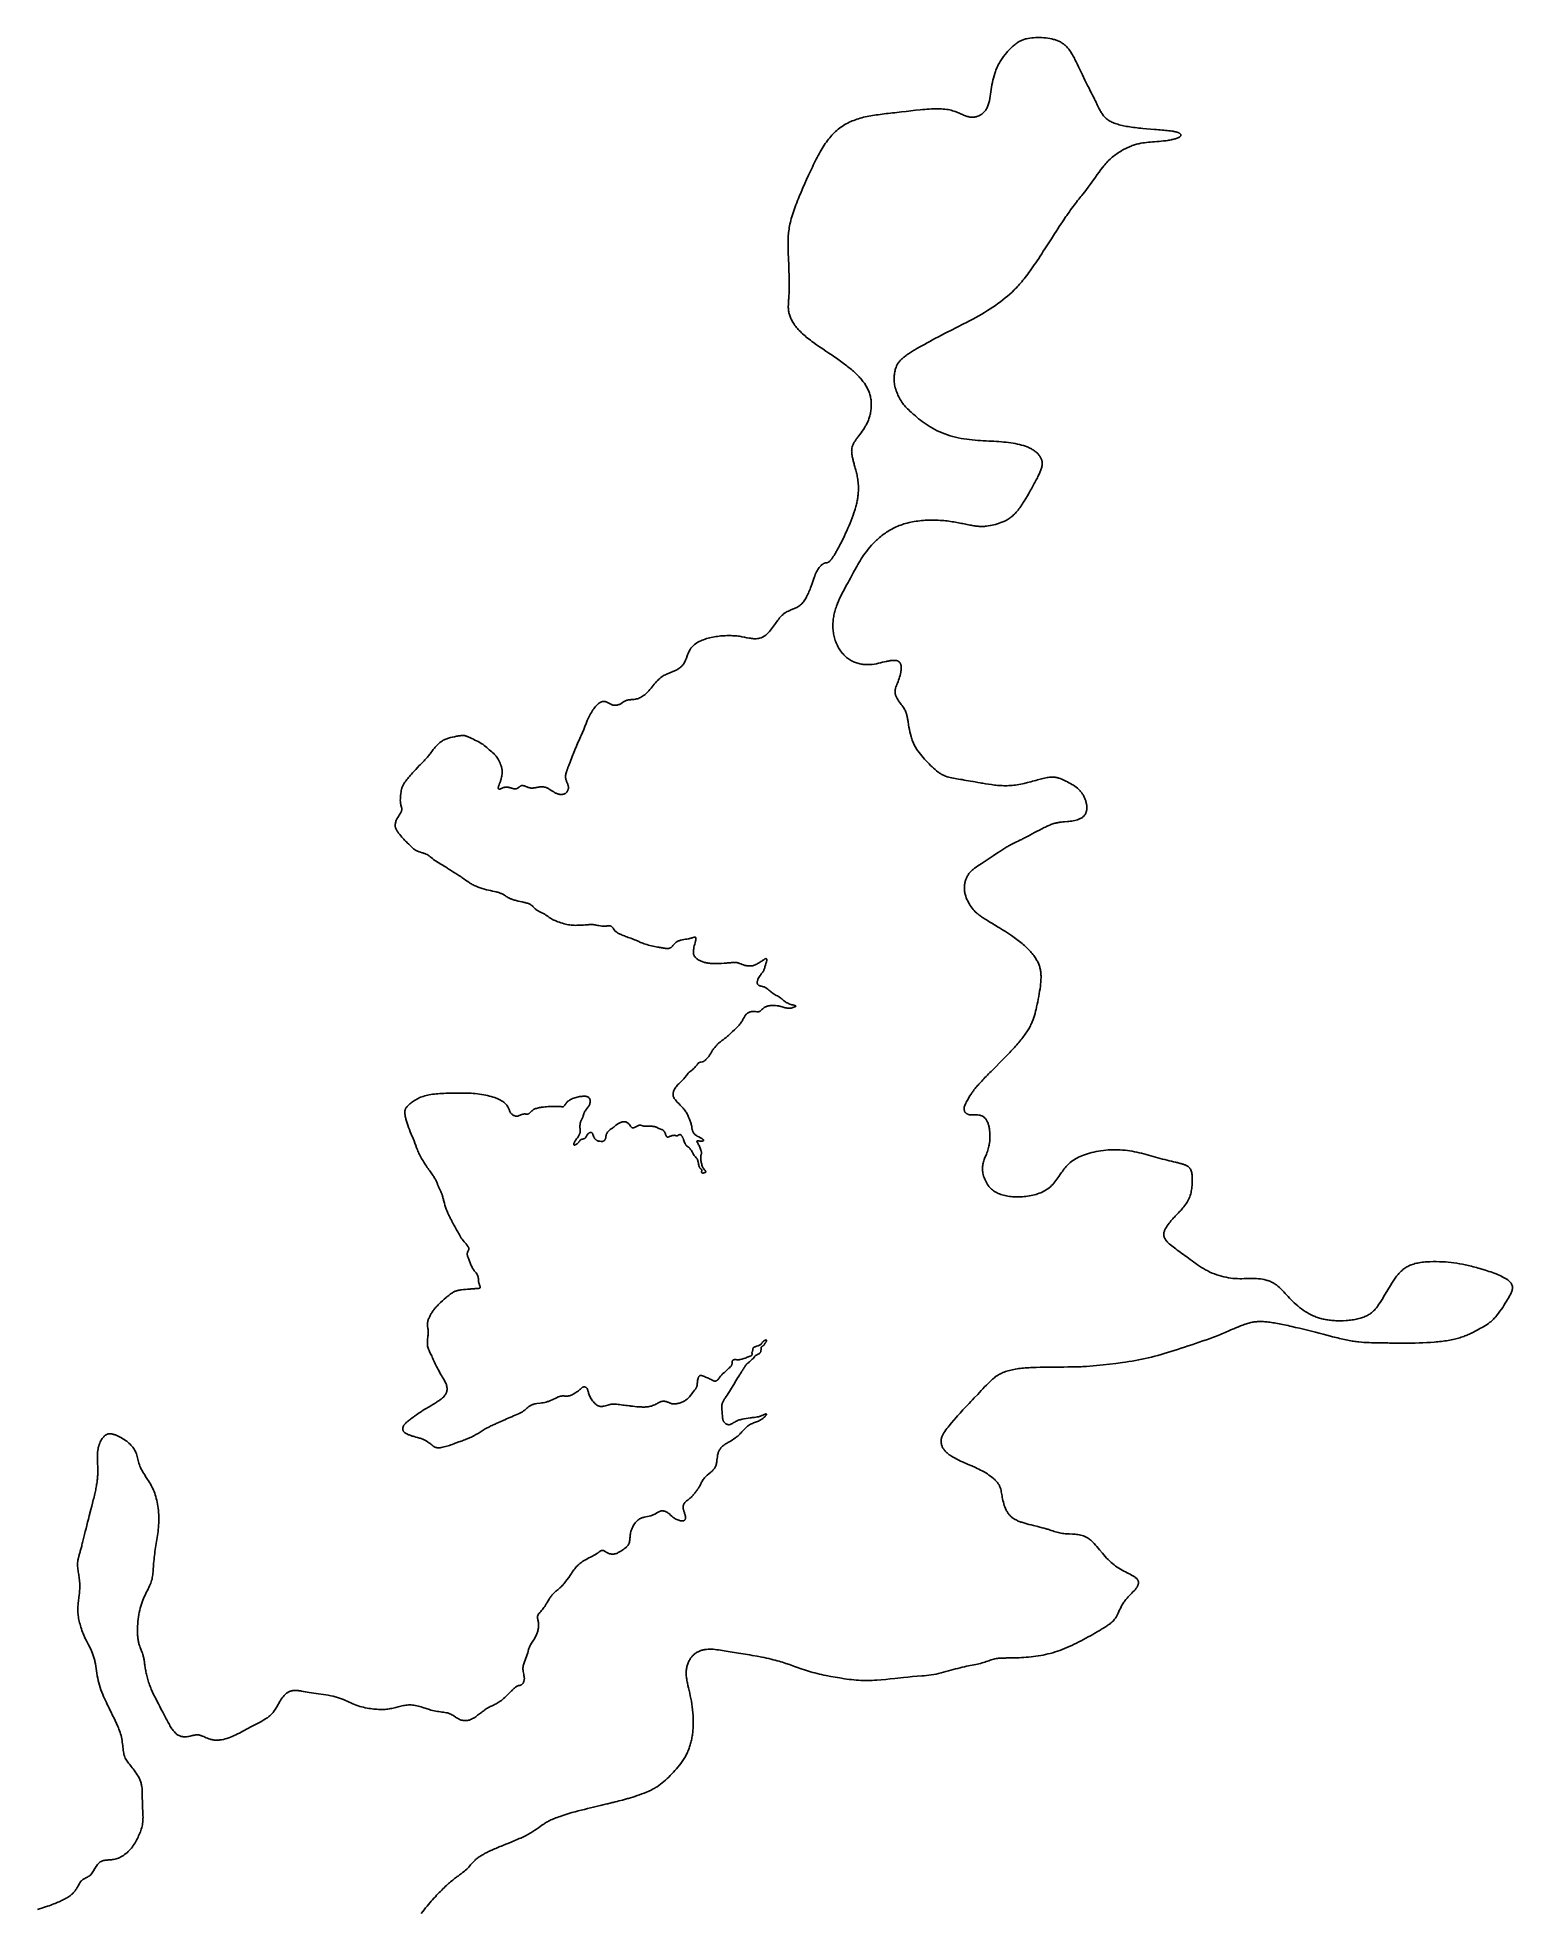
# Model space of a CAD drawing. Header units: millimetres. Extents: x -2553 to 4935, y -927 to 8597.
import ezdxf

# ---------------------------------------------------------------- set-up
doc = ezdxf.new("R2010")
doc.units = ezdxf.units.MM
doc.layers.add('176', color=7, linetype='Continuous')

msp = doc.modelspace()

# ---------------------------------------------------------------- linework, layer by layer
at = {"layer": '176', "elevation": 176}
msp.add_lwpolyline([(-2553.2, -906.8), (-2542.3, -903.4), (-2532, -900.1), (-2522, -896.8), (-2512.5, -893.6), (-2503.3, -890.5), (-2494.6, -887.4), (-2486.2, -884.4), (-2478.2, -881.4), (-2470.5, -878.4), (-2463.2, -875.6), (-2456.2, -872.7), (-2449.6, -869.9), (-2443.3, -867.2), (-2437.3, -864.5), (-2431.6, -861.8), (-2426.2, -859.2), (-2421.1, -856.7), (-2416.3, -854.2), (-2411.7, -851.7), (-2407.4, -849.3), (-2403.3, -846.9), (-2399.5, -844.5), (-2395.9, -842.2), (-2392.5, -840), (-2389.3, -837.8), (-2386.3, -835.6), (-2383.5, -833.4), (-2380.9, -831.3), (-2378.5, -829.2), (-2376.2, -827.2), (-2374.1, -825.2), (-2372.1, -823.2), (-2370.2, -821.3), (-2368.5, -819.4), (-2365.4, -815.7), (-2362.6, -812.1), (-2360.2, -808.7), (-2357.9, -805.3), (-2355.9, -802.1), (-2353.9, -798.9), (-2352.1, -795.9), (-2350.4, -793), (-2348.7, -790.1), (-2347.2, -787.4), (-2345.7, -784.8), (-2343, -779.8), (-2340.4, -775.3), (-2337.9, -771.1), (-2335.4, -767.2), (-2332.9, -763.7), (-2330.2, -760.6), (-2327.2, -757.8), (-2323.9, -755.3), (-2320.4, -753), (-2316.5, -750.9), (-2312.5, -748.9), (-2308.3, -746.9), (-2304.1, -744.8), (-2299.8, -742.6), (-2295.4, -740), (-2291.2, -737.2), (-2287, -733.9), (-2285, -732), (-2283, -730), (-2281.1, -727.9), (-2279.2, -725.7), (-2275.6, -720.9), (-2272, -715.8), (-2268.6, -710.4), (-2262, -699.4), (-2258.7, -693.9), (-2255.5, -688.6), (-2252.2, -683.7), (-2248.9, -679.1), (-2247.2, -677), (-2245.5, -675), (-2243.7, -673.1), (-2242, -671.4), (-2238.4, -668.3), (-2234.6, -665.6), (-2230.8, -663.3), (-2226.8, -661.4), (-2222.7, -659.9), (-2218.5, -658.6), (-2214.1, -657.5), (-2209.5, -656.7), (-2204.7, -656.1), (-2199.7, -655.6), (-2194.6, -655.2), (-2189.2, -654.8), (-2183.8, -654.4), (-2178.2, -653.9), (-2172.4, -653.3), (-2166.6, -652.4), (-2160.6, -651.3), (-2154.5, -649.9), (-2148.4, -648), (-2142.2, -645.8), (-2135.9, -643.1), (-2129.6, -639.9), (-2123.3, -636.3), (-2117.1, -632.4), (-2110.9, -628), (-2104.8, -623.3), (-2098.8, -618.3), (-2093, -612.9), (-2087.4, -607.2), (-2081.9, -601.3), (-2076.7, -595.1), (-2071.7, -588.6), (-2067, -582), (-2062.4, -575.2), (-2058.1, -568.3), (-2054, -561.3), (-2050.1, -554.2), (-2046.4, -547.1), (-2043, -540), (-2039.7, -532.9), (-2036.6, -525.9), (-2033.7, -519), (-2031, -512.1), (-2028.6, -505.2), (-2026.3, -498.3), (-2024.3, -491.3), (-2022.6, -484.3), (-2021, -477.2), (-2019.8, -469.9), (-2018.8, -462.5), (-2018.1, -454.8), (-2017.8, -446.9), (-2017.6, -438.8), (-2017.7, -430.5), (-2018, -422), (-2018.4, -413.3), (-2018.9, -404.5), (-2019.4, -395.5), (-2020.4, -377.1), (-2020.8, -367.8), (-2021, -358.4), (-2021.1, -339.4), (-2021.2, -320.4), (-2021.4, -310.9), (-2021.9, -301.5), (-2022.7, -292.2), (-2023.8, -282.9), (-2024.6, -278.3), (-2025.4, -273.8), (-2026.4, -269.2), (-2027.6, -264.8), (-2028.9, -260.3), (-2030.3, -255.9), (-2031.9, -251.6), (-2033.7, -247.3), (-2035.6, -243), (-2037.6, -238.8), (-2041.9, -230.6), (-2046.5, -222.6), (-2051.5, -214.8), (-2056.6, -207.4), (-2061.8, -200.2), (-2067, -193.4), (-2072.1, -186.9), (-2077.1, -180.7), (-2081.9, -174.9), (-2086.4, -169.4), (-2090.6, -164.2), (-2094.6, -159), (-2098.3, -153.9), (-2101.8, -148.8), (-2104.9, -143.6), (-2107.7, -138.1), (-2110.2, -132.5), (-2111.3, -129.5), (-2112.4, -126.4), (-2113.3, -123.3), (-2114.2, -120), (-2115, -116.6), (-2115.7, -113.1), (-2117, -105.7), (-2118.1, -98.1), (-2119, -90.2), (-2119.9, -82), (-2120.8, -73.7), (-2122.7, -56.8), (-2123.9, -48.4), (-2125.3, -40), (-2127.1, -31.7), (-2129.1, -23.6), (-2131.3, -15.6), (-2133.9, -7.6), (-2136.6, 0.2), (-2139.5, 7.9), (-2142.5, 15.5), (-2145.7, 23.1), (-2152.4, 38.1), (-2159.3, 52.9), (-2166.3, 67.8), (-2170, 75.3), (-2173.7, 83), (-2177.6, 90.8), (-2181.5, 98.9), (-2185.6, 107.2), (-2189.9, 115.8), (-2194.2, 124.7), (-2198.8, 134), (-2203.5, 143.6), (-2208.2, 153.6), (-2213, 163.9), (-2217.7, 174.5), (-2222.3, 185.4), (-2226.8, 196.6), (-2231.1, 208), (-2235, 219.6), (-2238.7, 231.4), (-2241.9, 243.5), (-2244.8, 255.7), (-2247.3, 268), (-2249.5, 280.3), (-2251.5, 292.6), (-2253.3, 304.9), (-2255.2, 317), (-2257.1, 328.9), (-2259.1, 340.5), (-2261.4, 351.8), (-2262.6, 357.3), (-2263.9, 362.8), (-2265.3, 368.1), (-2266.8, 373.2), (-2268.4, 378.3), (-2270, 383.3), (-2273.6, 392.9), (-2277.5, 402.2), (-2281.6, 411.1), (-2285.8, 419.8), (-2290.1, 428.3), (-2294.4, 436.6), (-2302.9, 453), (-2307, 461.1), (-2310.9, 469.3), (-2314.6, 477.4), (-2318.1, 485.6), (-2321.4, 493.7), (-2324.5, 501.9), (-2327.4, 509.9), (-2330.2, 518), (-2332.7, 525.9), (-2335.1, 533.7), (-2337.3, 541.5), (-2339.3, 549.1), (-2341.1, 556.6), (-2342.8, 563.9), (-2344.3, 571.2), (-2345.6, 578.4), (-2346.7, 585.4), (-2347.6, 592.4), (-2348.2, 599.4), (-2348.7, 606.3), (-2348.9, 613.2), (-2348.9, 620.1), (-2348.7, 626.9), (-2348.2, 633.8), (-2347.6, 640.7), (-2346.8, 647.6), (-2345, 661.6), (-2343.1, 675.8), (-2341.2, 690.2), (-2340.5, 697.6), (-2339.8, 705.1), (-2339.4, 712.6), (-2339, 720.2), (-2338.8, 727.8), (-2338.7, 735.5), (-2338.8, 743.1), (-2339.1, 750.7), (-2339.5, 758.2), (-2340.1, 765.7), (-2340.9, 773), (-2341.8, 780.2), (-2342.8, 787.3), (-2344, 794.3), (-2346.3, 807.9), (-2347.4, 814.6), (-2348.4, 821.1), (-2349.2, 827.6), (-2349.8, 834.1), (-2350.2, 840.5), (-2350.2, 846.8), (-2349.8, 853.1), (-2349.1, 859.5), (-2348, 866), (-2346.7, 872.7), (-2345.1, 879.8), (-2344.1, 883.4), (-2343.2, 887.2), (-2342.1, 891.1), (-2341, 895.1), (-2339.9, 899.2), (-2338.7, 903.5), (-2337.4, 908), (-2336.1, 912.6), (-2334.8, 917.4), (-2333.4, 922.4), (-2332, 927.6), (-2330.5, 933.1), (-2329, 938.7), (-2327.5, 944.5), (-2325.9, 950.6), (-2324.3, 956.8), (-2322.7, 963.2), (-2321.1, 969.7), (-2319.4, 976.4), (-2317.7, 983.3), (-2315.9, 990.4), (-2314.2, 997.5), (-2312.4, 1004.8), (-2310.5, 1012.2), (-2306.8, 1027.4), (-2302.9, 1043), (-2298.9, 1058.9), (-2294.8, 1075), (-2290.6, 1091.4), (-2282.2, 1124.4), (-2277.9, 1140.8), (-2273.8, 1157), (-2269.9, 1172.9), (-2267.9, 1180.7), (-2266.1, 1188.4), (-2264.3, 1195.9), (-2262.6, 1203.4), (-2260.9, 1210.6), (-2259.3, 1217.8), (-2257.9, 1224.7), (-2256.5, 1231.4), (-2255.2, 1238), (-2254, 1244.3), (-2252.9, 1250.4), (-2252, 1256.3), (-2251.1, 1262.1), (-2250.3, 1267.6), (-2249.6, 1273), (-2249.1, 1278.2), (-2248.5, 1283.2), (-2248.1, 1288.1), (-2247.8, 1292.9), (-2247.5, 1297.6), (-2247.1, 1306.6), (-2246.9, 1315.4), (-2246.9, 1323.8), (-2247.1, 1332.2), (-2247.4, 1340.5), (-2248.2, 1357.2), (-2248.9, 1374), (-2249.2, 1382.4), (-2249.3, 1390.8), (-2249.2, 1399.1), (-2248.9, 1407.3), (-2248.3, 1415.4), (-2247.4, 1423.4), (-2246.1, 1431.2), (-2244.5, 1438.9), (-2242.4, 1446.3), (-2240.1, 1453.5), (-2237.4, 1460.5), (-2234.4, 1467), (-2231.2, 1473.3), (-2227.9, 1479.1), (-2224.3, 1484.4), (-2222.5, 1487), (-2220.7, 1489.3), (-2218.8, 1491.6), (-2217, 1493.7), (-2215.1, 1495.7), (-2213.2, 1497.5), (-2211.2, 1499.2), (-2209.3, 1500.7), (-2207.4, 1502.1), (-2205.4, 1503.4), (-2203.4, 1504.5), (-2201.3, 1505.5), (-2199.3, 1506.4), (-2197.1, 1507.1), (-2195, 1507.6), (-2192.8, 1508.1), (-2190.5, 1508.4), (-2188.2, 1508.6), (-2185.8, 1508.6), (-2183.4, 1508.6), (-2180.9, 1508.4), (-2178.3, 1508), (-2175.6, 1507.6), (-2172.9, 1507), (-2170, 1506.3), (-2167.1, 1505.5), (-2164.1, 1504.6), (-2161, 1503.5), (-2157.8, 1502.3), (-2154.6, 1501.1), (-2147.9, 1498.2), (-2141.1, 1495), (-2134.2, 1491.5), (-2127.2, 1487.7), (-2120.3, 1483.6), (-2113.5, 1479.3), (-2106.9, 1474.9), (-2100.5, 1470.3), (-2094.5, 1465.6), (-2088.8, 1460.8), (-2083.5, 1456), (-2078.6, 1451), (-2074, 1446), (-2069.8, 1440.8), (-2065.9, 1435.5), (-2062.3, 1430), (-2059.1, 1424.4), (-2056.2, 1418.6), (-2053.6, 1412.6), (-2051.3, 1406.4), (-2049.3, 1400.1), (-2047.4, 1393.5), (-2045.7, 1386.8), (-2044, 1379.9), (-2042.2, 1372.9), (-2040.3, 1365.8), (-2038.3, 1358.6), (-2035.9, 1351.3), (-2033.3, 1344), (-2030.2, 1336.6), (-2026.6, 1329.2), (-2022.7, 1321.7), (-2018.4, 1314.2), (-2013.8, 1306.7), (-2009.1, 1299.2), (-2004.2, 1291.6), (-1994.4, 1276.5), (-1989.5, 1268.9), (-1984.8, 1261.3), (-1980.3, 1253.7), (-1976, 1246.1), (-1972, 1238.4), (-1968.2, 1230.7), (-1964.6, 1222.8), (-1961.3, 1214.8), (-1958.1, 1206.5), (-1955.2, 1198), (-1952.5, 1189.3), (-1950, 1180.3), (-1947.8, 1170.9), (-1945.7, 1161.1), (-1943.8, 1151), (-1942.2, 1140.7), (-1940.8, 1130.1), (-1939.6, 1119.4), (-1938.6, 1108.5), (-1937.9, 1097.6), (-1937.5, 1086.7), (-1937.3, 1075.8), (-1937.3, 1065), (-1937.7, 1054.3), (-1938.3, 1043.8), (-1939.1, 1033.4), (-1940.1, 1023.1), (-1941.3, 1012.9), (-1944.1, 992.7), (-1947.3, 972.5), (-1950.6, 952.1), (-1953.8, 931.3), (-1956.8, 910.5), (-1958.2, 900.2), (-1959.5, 889.9), (-1960.7, 879.8), (-1961.8, 869.9), (-1962.8, 860.2), (-1963.7, 850.7), (-1964.5, 841.6), (-1965.1, 832.8), (-1965.7, 824.3), (-1966.2, 816.1), (-1966.8, 808.1), (-1967.4, 800.4), (-1968.2, 792.8), (-1969.2, 785.4), (-1970.4, 778.2), (-1971.9, 771), (-1973.8, 763.9), (-1976, 756.9), (-1978.6, 749.9), (-1981.5, 742.8), (-1984.7, 735.7), (-1988.2, 728.5), (-1991.8, 721.1), (-1995.6, 713.6), (-1999.5, 705.9), (-2003.4, 698), (-2007.2, 689.7), (-2011.1, 681.2), (-2014.8, 672.4), (-2018.4, 663.2), (-2021.9, 653.7), (-2025.2, 643.8), (-2028.3, 633.7), (-2031.3, 623.3), (-2034, 612.6), (-2036.4, 601.6), (-2038.6, 590.4), (-2040.6, 578.9), (-2042.2, 567.1), (-2043.5, 555.2), (-2044.6, 543.2), (-2045.3, 531.1), (-2045.6, 519.2), (-2045.7, 507.4), (-2045.4, 495.9), (-2045.2, 490.3), (-2044.8, 484.8), (-2044.4, 479.4), (-2043.9, 474.1), (-2043.3, 469), (-2042.6, 464), (-2041.9, 459.2), (-2041, 454.5), (-2040.1, 450), (-2039.1, 445.8), (-2038, 441.6), (-2036.9, 437.6), (-2034.4, 430), (-2031.8, 422.7), (-2029.1, 415.7), (-2023.6, 401.7), (-2021, 394.5), (-2018.5, 387), (-2017.3, 383.1), (-2016.1, 379.1), (-2015.1, 374.9), (-2014.1, 370.5), (-2013.2, 366), (-2012.3, 361.3), (-2011.5, 356.5), (-2010.7, 351.5), (-2009.9, 346.3), (-2009.2, 341), (-2008.4, 335.6), (-2007.6, 330), (-2006.8, 324.3), (-2005.9, 318.5), (-2005, 312.5), (-2003.9, 306.4), (-2002.9, 300.2), (-2001.7, 293.9), (-2000.3, 287.5), (-1998.9, 281), (-1997.3, 274.4), (-1995.6, 267.7), (-1993.7, 260.9), (-1991.7, 254), (-1989.4, 247.1), (-1987, 240.1), (-1984.4, 233), (-1981.6, 225.8), (-1978.7, 218.6), (-1975.6, 211.4), (-1969.1, 196.8), (-1962.1, 182.1), (-1954.9, 167.3), (-1947.4, 152.6), (-1939.8, 138), (-1932.2, 123.6), (-1924.7, 109.3), (-1917.4, 95.3), (-1910.3, 81.6), (-1906.9, 74.9), (-1903.5, 68.3), (-1900.1, 61.8), (-1896.8, 55.5), (-1893.5, 49.3), (-1890.3, 43.3), (-1887.1, 37.5), (-1883.9, 31.8), (-1880.7, 26.3), (-1877.5, 21.1), (-1874.3, 16), (-1871.2, 11.2), (-1868, 6.6), (-1864.8, 2.2), (-1861.6, -1.8), (-1858.4, -5.6), (-1855.1, -9.2), (-1851.8, -12.4), (-1848.5, -15.3), (-1845.1, -17.9), (-1841.7, -20.2), (-1838.3, -22.3), (-1834.8, -24), (-1831.3, -25.5), (-1827.9, -26.8), (-1824.4, -27.8), (-1820.9, -28.6), (-1817.4, -29.3), (-1814, -29.7), (-1810.5, -30), (-1807.1, -30.1), (-1803.8, -30.1), (-1797.2, -29.6), (-1790.8, -28.8), (-1784.6, -27.8), (-1778.8, -26.5), (-1773.4, -25.3), (-1768.3, -24), (-1763.4, -22.8), (-1758.8, -21.8), (-1754.2, -20.9), (-1749.7, -20.3), (-1745.3, -19.9), (-1740.8, -20), (-1736.1, -20.4), (-1733.8, -20.8), (-1731.3, -21.2), (-1728.9, -21.9), (-1726.3, -22.6), (-1723.7, -23.5), (-1721, -24.5), (-1715.4, -26.8), (-1709.6, -29.3), (-1703.5, -32.1), (-1697.1, -34.9), (-1690.4, -37.6), (-1683.4, -40.2), (-1676.2, -42.6), (-1672.5, -43.6), (-1668.7, -44.5), (-1664.9, -45.4), (-1661, -46), (-1657, -46.6), (-1652.9, -46.9), (-1648.8, -47.2), (-1644.7, -47.2), (-1640.4, -47.2), (-1636.2, -47), (-1631.8, -46.7), (-1627.5, -46.2), (-1623.1, -45.6), (-1618.6, -44.9), (-1609.7, -43.2), (-1600.7, -40.9), (-1591.6, -38.3), (-1582.5, -35.3), (-1573.4, -31.9), (-1564.3, -28.2), (-1555.3, -24.2), (-1546.3, -19.9), (-1537.4, -15.4), (-1528.4, -10.8), (-1519.4, -5.9), (-1510.3, -0.9), (-1501.2, 4.1), (-1491.9, 9.2), (-1482.5, 14.3), (-1472.9, 19.5), (-1463.1, 24.5), (-1453.1, 29.5), (-1433.1, 39.6), (-1423.3, 44.7), (-1413.6, 50), (-1404.1, 55.4), (-1395, 61), (-1390.6, 64), (-1386.4, 66.9), (-1382.2, 70), (-1378.2, 73.1), (-1374.4, 76.3), (-1370.7, 79.6), (-1367.2, 83), (-1363.8, 86.5), (-1360.6, 90.1), (-1357.6, 93.7), (-1354.6, 97.4), (-1351.8, 101.1), (-1346.5, 108.7), (-1341.6, 116.4), (-1337, 124.1), (-1332.5, 131.8), (-1328.3, 139.4), (-1324, 146.8), (-1319.8, 154), (-1315.5, 160.9), (-1311, 167.4), (-1306.3, 173.5), (-1301.5, 179.2), (-1299, 181.9), (-1296.5, 184.5), (-1293.9, 186.9), (-1291.2, 189.2), (-1288.5, 191.4), (-1285.7, 193.4), (-1282.9, 195.3), (-1279.9, 197), (-1277, 198.6), (-1273.9, 200), (-1270.8, 201.3), (-1267.6, 202.4), (-1264.3, 203.3), (-1260.9, 204.1), (-1257.4, 204.7), (-1253.9, 205.1), (-1250.3, 205.4), (-1246.5, 205.5), (-1242.7, 205.4), (-1238.8, 205.3), (-1234.8, 205), (-1230.7, 204.6), (-1226.5, 204.1), (-1222.2, 203.5), (-1217.8, 202.8), (-1213.3, 202), (-1204, 200.4), (-1194.3, 198.6), (-1184.1, 196.7), (-1173.4, 194.8), (-1162.3, 193), (-1150.7, 191.3), (-1138.8, 189.6), (-1126.6, 188), (-1101.7, 184.7), (-1089.3, 182.9), (-1076.9, 180.9), (-1064.7, 178.6), (-1052.8, 176.1), (-1047, 174.7), (-1041.3, 173.3), (-1035.7, 171.7), (-1030.2, 170.1), (-1024.8, 168.3), (-1019.6, 166.5), (-1009.3, 162.7), (-999.4, 158.6), (-989.8, 154.5), (-980.4, 150.2), (-971.2, 146), (-962.1, 141.8), (-953, 137.8), (-944, 134), (-935, 130.5), (-925.9, 127.3), (-916.7, 124.5), (-907.5, 121.9), (-898.4, 119.6), (-889.3, 117.6), (-880.3, 115.8), (-871.4, 114.3), (-862.7, 113), (-854.1, 111.9), (-845.8, 110.9), (-837.8, 110.1), (-830, 109.5), (-822.5, 109), (-815.1, 108.7), (-808, 108.6), (-801, 108.6), (-794.2, 108.9), (-787.4, 109.3), (-780.8, 109.9), (-774.2, 110.7), (-767.6, 111.7), (-761, 112.9), (-754.4, 114.3), (-747.9, 115.9), (-734.7, 119.2), (-721.6, 122.7), (-708.6, 125.9), (-702.1, 127.3), (-695.7, 128.6), (-689.2, 129.7), (-682.7, 130.5), (-676.2, 131.2), (-669.7, 131.5), (-663.1, 131.6), (-656.4, 131.5), (-649.5, 131), (-642.5, 130.2), (-635.4, 129.1), (-628, 127.7), (-620.5, 125.9), (-612.7, 123.8), (-604.8, 121.4), (-596.8, 118.9), (-580.4, 113.5), (-563.9, 108.3), (-555.6, 105.9), (-547.3, 103.7), (-539.2, 101.8), (-531.1, 100.2), (-523.1, 98.9), (-515.2, 97.7), (-507.6, 96.7), (-500.1, 95.7), (-492.8, 94.8), (-485.7, 93.7), (-479, 92.5), (-472.5, 91), (-466.3, 89.3), (-463.3, 88.3), (-460.4, 87.2), (-454.9, 84.8), (-449.6, 82.1), (-444.6, 79.2), (-439.7, 76.1), (-430.3, 69.9), (-425.7, 66.9), (-421.2, 64), (-416.5, 61.3), (-411.8, 58.9), (-407, 56.8), (-402.1, 55.1), (-397, 53.7), (-391.9, 52.7), (-386.7, 52.1), (-381.4, 51.9), (-376.1, 52.1), (-370.8, 52.7), (-365.5, 53.7), (-360.1, 55.2), (-354.8, 57.1), (-349.5, 59.4), (-344.2, 62.1), (-339, 65.1), (-333.8, 68.4), (-328.7, 71.9), (-318.6, 79.3), (-308.9, 86.8), (-304.2, 90.5), (-299.6, 94.1), (-295.1, 97.5), (-290.6, 100.9), (-286.2, 104.1), (-281.8, 107.1), (-273.1, 113), (-268.7, 115.7), (-264.2, 118.3), (-259.7, 120.8), (-255, 123.2), (-245.5, 127.8), (-235.5, 132.4), (-230.4, 134.9), (-225.2, 137.5), (-219.9, 140.3), (-214.5, 143.4), (-209.1, 146.8), (-203.6, 150.6), (-198, 154.7), (-192.4, 159.2), (-186.8, 164.1), (-181.2, 169.1), (-170.3, 179.5), (-165.1, 184.8), (-160, 189.9), (-155.2, 194.8), (-150.6, 199.5), (-146.3, 203.8), (-144.2, 205.8), (-142.2, 207.8), (-138.5, 211.3), (-135.1, 214.5), (-131.9, 217.4), (-128.9, 219.9), (-126.1, 222.1), (-123.4, 224), (-120.9, 225.6), (-118.5, 226.9), (-116.2, 228.1), (-113.9, 229), (-111.7, 229.7), (-109.5, 230.2), (-105.3, 231.2), (-101.3, 232.1), (-99.4, 232.7), (-97.6, 233.5), (-95.8, 234.4), (-94, 235.6), (-92.4, 237.1), (-90.8, 238.9), (-89.3, 240.9), (-87.8, 243.1), (-86.6, 245.5), (-85.4, 248), (-84.4, 250.7), (-83.5, 253.5), (-82.7, 256.3), (-82.2, 259.1), (-81.8, 261.9), (-81.6, 264.8), (-81.6, 267.6), (-81.8, 270.4), (-82.4, 276.1), (-83.5, 281.9), (-84.7, 287.9), (-86.1, 294.2), (-87.3, 300.9), (-87.9, 304.3), (-88.3, 307.9), (-88.6, 311.6), (-88.7, 315.4), (-88.6, 319.3), (-88.3, 323.3), (-87.8, 327.5), (-87, 331.7), (-85.8, 336.1), (-84.5, 340.6), (-82.9, 345.2), (-81.2, 349.9), (-77.5, 359.3), (-73.7, 368.8), (-70.2, 378.3), (-68.6, 382.9), (-67.2, 387.5), (-64.6, 396.4), (-62.3, 405.1), (-59.9, 413.6), (-58.6, 417.7), (-57.1, 421.8), (-55.5, 425.8), (-53.7, 429.7), (-51.7, 433.6), (-49.6, 437.4), (-45, 445), (-35.3, 460.3), (-30.5, 468.2), (-25.9, 476.3), (-21.7, 484.6), (-19.8, 488.8), (-18, 493.1), (-16.4, 497.3), (-14.9, 501.6), (-13.6, 505.9), (-12.5, 510.2), (-11.5, 514.5), (-10.7, 518.8), (-10.2, 523.1), (-9.7, 527.3), (-9.5, 531.5), (-9.4, 535.6), (-9.4, 539.6), (-9.6, 543.5), (-9.9, 547.3), (-10.3, 551), (-10.9, 554.6), (-11.5, 558), (-12.9, 564.4), (-13.6, 567.4), (-14.1, 570.3), (-14.6, 573.2), (-14.8, 576), (-14.9, 578.7), (-14.7, 581.3), (-14.1, 584), (-13.3, 586.6), (-12.1, 589.2), (-10.6, 591.7), (-8.9, 594.3), (-6.9, 596.8), (-2.7, 601.7), (1.9, 606.6), (6.3, 611.4), (10.4, 616.2), (14.3, 621), (17.9, 626.1), (19.8, 628.9), (21.7, 631.7), (23.6, 634.8), (25.5, 638), (27.6, 641.4), (29.7, 645), (31.9, 648.7), (34.2, 652.6), (38.8, 660.5), (43.6, 668.3), (46, 672.1), (48.4, 675.8), (50.8, 679.3), (53.1, 682.6), (55.5, 685.8), (57.9, 688.7), (60.3, 691.5), (62.7, 694.2), (67.7, 699.2), (73, 704), (78.8, 708.8), (81.8, 711.2), (85, 713.7), (88.4, 716.3), (91.8, 719.1), (95.4, 722.2), (99.1, 725.5), (103, 729.1), (107, 733.1), (111.2, 737.5), (113.4, 739.9), (115.5, 742.3), (117.7, 745), (120, 747.7), (124.6, 753.5), (129.3, 759.7), (134, 766.1), (143.5, 779.5), (152.9, 792.9), (157.5, 799.5), (161.9, 805.8), (166.1, 811.8), (170.2, 817.4), (174.2, 822.7), (178.1, 827.7), (182, 832.4), (186.1, 836.9), (190.3, 841.2), (194.7, 845.3), (199.4, 849.4), (204.4, 853.3), (209.9, 857.1), (212.8, 859.1), (215.8, 861), (222.2, 864.8), (229, 868.7), (235.9, 872.5), (243, 876.2), (257.1, 883.5), (263.9, 887.1), (270.3, 890.5), (273.4, 892.2), (276.4, 893.9), (279.2, 895.5), (281.9, 897.1), (284.4, 898.7), (286.8, 900.2), (289, 901.7), (291.1, 903.1), (293.1, 904.5), (294.9, 905.9), (298.3, 908.4), (301.3, 910.6), (304, 912.6), (306.5, 914.2), (308.8, 915.4), (311.1, 916.2), (313.3, 916.6), (315.6, 916.5), (317.9, 916), (320.4, 915.1), (322.9, 913.8), (325.5, 912.3), (328.2, 910.6), (334, 907), (337, 905.2), (340.1, 903.5), (343.3, 902), (346.6, 900.8), (350, 899.7), (353.5, 898.9), (356.9, 898.3), (360.4, 897.9), (363.8, 897.7), (367.1, 897.7), (370.3, 897.8), (373.4, 898), (376.2, 898.3), (378.9, 898.8), (381.3, 899.3), (383.6, 899.9), (385.7, 900.6), (387.6, 901.3), (391.3, 903.1), (394.9, 905.1), (398.8, 907.4), (400.8, 908.7), (403, 910), (405.3, 911.4), (407.7, 912.9), (412.8, 916), (418.1, 919.5), (423.7, 923.2), (429.3, 927.3), (432.2, 929.5), (434.9, 931.9), (437.6, 934.4), (440.2, 937.1), (442.7, 939.9), (444.9, 943), (447, 946.4), (448.8, 950), (450.4, 953.9), (451.6, 958.1), (452.6, 962.7), (453.3, 967.5), (453.9, 972.5), (454.4, 977.8), (454.9, 983.3), (455.5, 988.9), (456.1, 994.6), (456.9, 1000.4), (458, 1006.3), (459.4, 1012.2), (461.2, 1018.2), (463.3, 1024), (465.7, 1029.8), (468.4, 1035.4), (471.4, 1040.9), (474.5, 1046.2), (477.9, 1051.2), (481.4, 1055.9), (485, 1060.3), (488.7, 1064.3), (492.5, 1067.9), (496.2, 1071), (500, 1073.8), (503.8, 1076.2), (507.7, 1078.2), (511.5, 1080), (515.4, 1081.6), (519.4, 1082.9), (523.3, 1084.1), (527.3, 1085.1), (535.5, 1087), (543.8, 1088.7), (552.1, 1090.5), (560.3, 1092.7), (564.4, 1093.9), (568.4, 1095.3), (572.4, 1096.9), (576.3, 1098.6), (580.1, 1100.5), (583.8, 1102.6), (591.1, 1107), (598.2, 1111.1), (601.8, 1112.9), (605.4, 1114.5), (608.9, 1115.8), (612.5, 1116.8), (616.2, 1117.3), (619.8, 1117.4), (623.5, 1117.1), (627.2, 1116.4), (630.9, 1115.4), (634.5, 1114.1), (638.1, 1112.4), (641.6, 1110.6), (645, 1108.5), (648.4, 1106.2), (651.6, 1103.8), (654.7, 1101.3), (660.8, 1095.9), (666.8, 1090.3), (669.9, 1087.6), (673.1, 1084.8), (676.6, 1082.2), (680.2, 1079.6), (684.1, 1077.2), (688.2, 1074.9), (692.7, 1072.8), (697.3, 1070.9), (702.1, 1069.3), (706.8, 1068), (711.5, 1067.1), (716, 1066.4), (718.1, 1066.3), (720.2, 1066.2), (722.2, 1066.3), (724.1, 1066.5), (725.9, 1066.8), (727.5, 1067.2), (729, 1067.8), (730.4, 1068.4), (731.6, 1069.3), (732.7, 1070.2), (733.6, 1071.3), (734.4, 1072.5), (735, 1073.8), (735.5, 1075.2), (735.9, 1076.7), (736.2, 1078.3), (736.4, 1081.6), (736.3, 1085.3), (735.8, 1089), (735.1, 1092.9), (734.2, 1096.8), (733.2, 1100.7), (732.1, 1104.4), (730.9, 1108.1), (728.6, 1115), (727.6, 1118.2), (726.6, 1121.4), (725.8, 1124.5), (725.1, 1127.6), (724.6, 1130.6), (724.3, 1133.6), (724.3, 1136.5), (724.6, 1139.5), (725.2, 1142.4), (726, 1145.3), (727.1, 1148.2), (728.4, 1151), (729.9, 1153.8), (731.6, 1156.4), (733.5, 1159), (735.5, 1161.5), (737.6, 1163.8), (739.8, 1166), (742.1, 1168.1), (744.5, 1170.1), (749.6, 1173.9), (754.9, 1177.8), (757.6, 1179.9), (760.4, 1182.1), (763.3, 1184.6), (766.2, 1187.2), (769.1, 1190.2), (772.1, 1193.4), (775.1, 1196.8), (778, 1200.4), (783.7, 1207.6), (786.4, 1211.1), (789, 1214.5), (791.3, 1217.8), (793.5, 1220.7), (795.5, 1223.3), (797.2, 1225.6), (798.7, 1227.5), (800, 1229.2), (801.2, 1230.7), (802.3, 1232.1), (804.3, 1235), (805.3, 1236.7), (806.4, 1238.7), (807.6, 1240.9), (808.9, 1243.6), (810.5, 1246.7), (812.1, 1250.2), (814, 1254), (816.1, 1258.1), (818.3, 1262.3), (820.7, 1266.7), (823.4, 1271.1), (826.2, 1275.5), (829.2, 1279.9), (832.5, 1284.1), (835.9, 1288.1), (839.6, 1292), (843.3, 1295.6), (847.2, 1299.1), (855, 1305.7), (862.7, 1311.9), (866.3, 1314.9), (869.8, 1317.8), (873.1, 1320.8), (876.1, 1323.7), (878.8, 1326.7), (881.3, 1329.7), (883.6, 1332.8), (885.7, 1335.9), (887.5, 1339.1), (889.2, 1342.4), (890.6, 1345.8), (891.9, 1349.4), (892.9, 1353.1), (893.8, 1357), (894.6, 1361), (895.2, 1365.2), (896.2, 1373.8), (897.1, 1382.6), (898.2, 1391.5), (898.9, 1395.9), (899.7, 1400.3), (900.7, 1404.5), (901.9, 1408.7), (903.2, 1412.8), (904.7, 1416.7), (906.3, 1420.5), (908.1, 1424.2), (910, 1427.7), (912.1, 1431.1), (914.3, 1434.3), (916.7, 1437.4), (919.2, 1440.2), (921.8, 1442.9), (924.5, 1445.4), (927.4, 1447.8), (930.5, 1450.1), (933.6, 1452.3), (936.9, 1454.5), (940.4, 1456.7), (944, 1458.9), (947.7, 1461.1), (951.7, 1463.4), (955.7, 1465.8), (959.9, 1468.4), (964.2, 1471), (973, 1476.4), (981.7, 1482.1), (990.2, 1488), (994.2, 1491), (998.1, 1494.1), (1001.7, 1497.1), (1005.2, 1500.2), (1008.6, 1503.2), (1011.7, 1506.2), (1014.8, 1509.2), (1017.7, 1512.2), (1023.2, 1518.1), (1028.3, 1523.7), (1033.2, 1529), (1038, 1534), (1042.7, 1538.7), (1047.4, 1543), (1052.1, 1547), (1057, 1550.5), (1061.9, 1553.7), (1066.9, 1556.5), (1072, 1559.1), (1077.1, 1561.4), (1082.2, 1563.5), (1092.3, 1567.3), (1102.2, 1571.1), (1107, 1573.1), (1111.8, 1575.3), (1116.4, 1577.7), (1120.8, 1580.2), (1124.8, 1582.8), (1128.5, 1585.4), (1130.1, 1586.7), (1131.6, 1588), (1134.2, 1590.5), (1136.5, 1592.9), (1138.6, 1595.3), (1140.4, 1597.5), (1142.2, 1599.6), (1143.9, 1601.5), (1145.5, 1603.2), (1146.8, 1604.8), (1147.3, 1605.5), (1147.6, 1606.1), (1147.9, 1606.7), (1148, 1607.3), (1147.9, 1607.8), (1147.7, 1608.2), (1147.3, 1608.6), (1146.8, 1608.8), (1146.1, 1609), (1145.3, 1609.1), (1144.3, 1609.1), (1143.1, 1608.9), (1141.9, 1608.6), (1140.4, 1608.2), (1138.8, 1607.6), (1137.1, 1606.9), (1135.3, 1606), (1133.3, 1605), (1131.2, 1604), (1128.9, 1602.9), (1124, 1600.7), (1121.4, 1599.6), (1118.7, 1598.5), (1115.9, 1597.6), (1112.9, 1596.7), (1106.7, 1595.1), (1100.4, 1593.9), (1094, 1592.8), (1087.6, 1591.9), (1081.6, 1591.1), (1075.8, 1590.3), (1070.4, 1589.6), (1065.1, 1588.8), (1054.9, 1587.4), (1044.7, 1586), (1034.4, 1584.4), (1024.2, 1582.5), (1019.2, 1581.4), (1014.2, 1580.1), (1009.3, 1578.6), (1004.4, 1577), (999.7, 1575), (995.1, 1572.9), (990.6, 1570.5), (986.2, 1568.1), (982.1, 1565.6), (978.1, 1563.2), (974.4, 1560.8), (970.8, 1558.7), (967.3, 1556.9), (963.9, 1555.6), (962.1, 1555.1), (960.3, 1554.7), (958.5, 1554.6), (956.6, 1554.5), (954.7, 1554.7), (952.8, 1555), (950.9, 1555.4), (949, 1556), (947.1, 1556.7), (945.2, 1557.6), (941.5, 1559.6), (938, 1562.1), (936.3, 1563.5), (934.8, 1565), (933.3, 1566.7), (931.9, 1568.4), (930.6, 1570.3), (929.4, 1572.4), (928.3, 1574.6), (927.3, 1576.9), (926.5, 1579.4), (925.8, 1582.1), (925.3, 1585), (924.8, 1588), (924.5, 1591.1), (924.2, 1594.4), (923.8, 1601.2), (923.4, 1608.2), (923, 1615.2), (922.2, 1622.2), (921.4, 1629.2), (920.7, 1635.9), (920.3, 1642.6), (920.3, 1645.9), (920.4, 1649.2), (920.7, 1652.4), (921.3, 1655.6), (922, 1658.8), (923, 1662), (924.1, 1665.2), (925.5, 1668.4), (927, 1671.7), (928.7, 1675.1), (930.5, 1678.5), (932.6, 1682), (934.8, 1685.6), (937.2, 1689.3), (939.7, 1693.2), (942.4, 1697.1), (947.9, 1705.3), (953.8, 1713.8), (959.6, 1722.5), (965.4, 1731.4), (970.9, 1740.3), (981.3, 1758.4), (991.8, 1776.5), (997.3, 1785.6), (1002.9, 1794.6), (1008.4, 1803.2), (1011.1, 1807.4), (1013.8, 1811.4), (1016.3, 1815.3), (1018.7, 1818.9), (1020.9, 1822.4), (1023, 1825.6), (1025, 1828.6), (1026.8, 1831.4), (1028.4, 1834), (1030, 1836.4), (1031.4, 1838.7), (1032.7, 1840.8), (1034, 1842.8), (1035.2, 1844.7), (1037.4, 1848.2), (1039.4, 1851.4), (1041.4, 1854.3), (1043.2, 1856.9), (1044.9, 1859.3), (1046.6, 1861.4), (1048.2, 1863.2), (1049.8, 1864.7), (1051.3, 1866.1), (1052.9, 1867.3), (1055.9, 1869.5), (1058.8, 1871.6), (1061.6, 1873.8), (1063, 1875.1), (1064.3, 1876.5), (1066.9, 1879.6), (1068.3, 1881.1), (1069.9, 1882.7), (1071.7, 1884.1), (1073.6, 1885.6), (1075.6, 1887.2), (1077.6, 1888.8), (1079.6, 1890.7), (1081.4, 1892.8), (1084.7, 1897.5), (1086.4, 1899.9), (1088.1, 1902.1), (1090, 1904.1), (1092.1, 1905.8), (1094.3, 1907.2), (1096.6, 1908.4), (1101.3, 1910.6), (1105.7, 1912.6), (1107.8, 1913.7), (1109.7, 1914.9), (1111.6, 1916.2), (1113.2, 1917.7), (1114.8, 1919.3), (1116.1, 1921), (1117.3, 1923), (1118.2, 1925.1), (1118.9, 1927.3), (1119.4, 1929.7), (1119.7, 1932.2), (1119.9, 1934.7), (1120.1, 1939.7), (1120.2, 1942.1), (1120.4, 1944.4), (1120.8, 1946.5), (1121.5, 1948.4), (1121.9, 1949.2), (1122.5, 1950), (1124, 1951.3), (1125.8, 1952.4), (1127.7, 1953.4), (1129.7, 1954.3), (1131.6, 1955.3), (1133.1, 1956.5), (1134.3, 1957.8), (1135.4, 1959.2), (1136.2, 1960.7), (1137.9, 1963.6), (1139.8, 1966.4), (1140.8, 1967.9), (1142, 1969.5), (1143.2, 1971.2), (1144.4, 1973.1), (1145.6, 1975.2), (1146.7, 1977.2), (1147.5, 1979.2), (1148, 1981), (1148.1, 1981.8), (1148, 1982.6), (1147.8, 1983.2), (1147.6, 1983.8), (1147.2, 1984.2), (1146.6, 1984.6), (1146, 1984.8), (1145.3, 1984.9), (1144.4, 1984.8), (1143.4, 1984.6), (1142.3, 1984.3), (1141.1, 1983.8), (1139.8, 1983.1), (1138.4, 1982.4), (1135.6, 1980.5), (1132.7, 1978.3), (1130, 1975.8), (1127.6, 1973.4), (1125.6, 1971), (1123.9, 1968.6), (1122.4, 1966.4), (1120.8, 1964.3), (1119.1, 1962.4), (1117.1, 1960.8), (1114.7, 1959.3), (1112.1, 1957.9), (1109.3, 1956.7), (1106.2, 1955.6), (1103.1, 1954.5), (1096.6, 1952.6), (1093.4, 1951.6), (1090.5, 1950.7), (1087.8, 1949.9), (1085.4, 1949), (1083.5, 1948), (1081.8, 1946.8), (1080.5, 1945.4), (1080, 1944.5), (1079.6, 1943.6), (1079, 1941.4), (1078.7, 1939), (1078.2, 1933.7), (1077.8, 1931.1), (1077.2, 1928.8), (1076.4, 1926.7), (1075.5, 1924.8), (1074.7, 1923.1), (1074, 1921.5), (1073.7, 1920.1), (1073.7, 1918.7), (1074.2, 1916), (1074.4, 1914.6), (1074.6, 1913), (1074.5, 1911.4), (1074.1, 1909.7), (1073.4, 1908), (1072.4, 1906.4), (1070.9, 1904.9), (1069, 1903.7), (1066.8, 1902.8), (1064.3, 1901.9), (1059, 1900.4), (1056.4, 1899.6), (1053.9, 1898.7), (1049.2, 1896.8), (1044.2, 1894.9), (1038.8, 1893), (1033, 1891.3), (1027.3, 1889.5), (1021.8, 1887.8), (1016.6, 1886.2), (1011.7, 1884.9), (1009.3, 1884.4), (1006.9, 1884.1), (1004.5, 1883.9), (1002.1, 1883.9), (997, 1884.4), (991.9, 1885), (989.4, 1885.2), (987, 1885.3), (984.7, 1885.1), (982.5, 1884.7), (980.6, 1884.1), (978.8, 1883.2), (977.3, 1882), (976, 1880.5), (975, 1878.8), (974.2, 1876.8), (973.6, 1874.8), (973.3, 1872.6), (972.7, 1863.6), (972.4, 1861.5), (971.9, 1859.5), (971.1, 1857.6), (970.2, 1855.8), (969.2, 1854.1), (968, 1852.5), (965.4, 1849.4), (959.6, 1843.7), (956.6, 1840.9), (953.5, 1837.9), (950.2, 1834.7), (946.8, 1831.4), (943.5, 1828.1), (940.2, 1825), (938.4, 1823.4), (936.5, 1821.8), (934.3, 1820.1), (931.9, 1818.1), (929.2, 1816), (926.4, 1813.7), (923.5, 1811.1), (920.6, 1808.3), (917.7, 1805.1), (915, 1801.6), (909.7, 1794.3), (907.1, 1790.7), (904.4, 1787.2), (901.6, 1784), (898.7, 1781.2), (897.2, 1780), (895.8, 1778.9), (894.3, 1777.9), (892.9, 1777.1), (891.4, 1776.5), (890, 1776), (888.6, 1775.7), (887.1, 1775.6), (885.7, 1775.7), (884.3, 1775.9), (881.5, 1776.7), (878.7, 1777.9), (875.8, 1779.3), (872.7, 1780.9), (869.5, 1782.5), (866.1, 1784.2), (862.3, 1786), (858.2, 1787.9), (853.7, 1790), (848.7, 1792.1), (843.5, 1794.3), (838.4, 1796.5), (833.4, 1798.6), (831, 1799.6), (828.8, 1800.5), (826.7, 1801.4), (824.7, 1802.2), (822.9, 1802.9), (821.2, 1803.5), (819.6, 1804.1), (818, 1804.5), (816.6, 1804.8), (815.3, 1805), (814, 1805.1), (812.8, 1805.1), (811.6, 1804.9), (810.5, 1804.5), (809.4, 1804), (808.4, 1803.4), (807.4, 1802.6), (806.4, 1801.7), (805.5, 1800.6), (804.6, 1799.4), (803.8, 1798), (803, 1796.5), (802.2, 1794.8), (801.5, 1792.9), (800.8, 1791), (800.2, 1788.8), (799.1, 1784.3), (798.2, 1779.5), (797.4, 1774.4), (796.8, 1769.3), (796.3, 1764.1), (795.8, 1759.1), (795.2, 1754.2), (794.2, 1749.6), (793.6, 1747.3), (792.9, 1745.2), (792, 1743.1), (790.9, 1741.1), (789.8, 1739.1), (788.5, 1737.2), (785.6, 1733.4), (782.3, 1729.5), (778.9, 1725.4), (775.3, 1721), (771.7, 1716.1), (768, 1711.1), (760.6, 1701), (756.9, 1696.3), (753.1, 1691.9), (749, 1687.8), (746.9, 1685.8), (744.5, 1683.9), (742.1, 1682), (739.4, 1680.2), (736.5, 1678.3), (733.4, 1676.5), (730, 1674.7), (726.4, 1672.9), (722.6, 1671.1), (718.7, 1669.3), (710.5, 1666.1), (706.4, 1664.7), (702.3, 1663.4), (698.3, 1662.3), (694.4, 1661.4), (690.6, 1660.6), (687, 1660.1), (683.6, 1659.8), (680.2, 1659.8), (677, 1659.9), (673.9, 1660.2), (670.8, 1660.7), (667.7, 1661.3), (664.6, 1662.1), (661.5, 1663.1), (658.4, 1664.3), (655.2, 1665.5), (648.5, 1668.3), (645, 1669.6), (641.5, 1670.9), (637.8, 1672), (634.1, 1672.9), (630.2, 1673.5), (626.2, 1673.7), (622.1, 1673.5), (620.1, 1673.3), (617.9, 1672.9), (615.8, 1672.4), (613.6, 1671.7), (609.2, 1670.1), (604.6, 1668.2), (600, 1665.9), (595.2, 1663.5), (590.3, 1661), (585.3, 1658.4), (580.2, 1655.9), (574.9, 1653.5), (569.6, 1651.4), (564.1, 1649.5), (558.6, 1648), (552.9, 1646.8), (547.2, 1645.8), (541.4, 1645.1), (535.6, 1644.6), (529.8, 1644.4), (524, 1644.3), (518.2, 1644.3), (512.5, 1644.5), (501.2, 1645.1), (490.2, 1646), (479.5, 1647), (469.3, 1648.1), (464.4, 1648.7), (459.6, 1649.3), (454.9, 1649.8), (450.4, 1650.4), (441.7, 1651.4), (433.4, 1652.3), (425.4, 1653.3), (417.6, 1654.2), (402, 1656.3), (394.2, 1657.4), (386.5, 1658.4), (379.1, 1659), (375.6, 1659.2), (372.1, 1659.3), (368.8, 1659.2), (365.6, 1659), (362.5, 1658.6), (359.5, 1658.2), (353.7, 1657), (348, 1655.4), (342.1, 1653.7), (335.9, 1651.9), (329.4, 1650.1), (322.7, 1648.6), (319.3, 1648), (315.9, 1647.6), (312.6, 1647.2), (309.3, 1647.1), (306.2, 1647.2), (303.1, 1647.4), (300.2, 1648), (297.3, 1648.7), (294.6, 1649.7), (292, 1650.9), (289.5, 1652.2), (287, 1653.8), (284.7, 1655.5), (282.3, 1657.3), (280.1, 1659.3), (277.8, 1661.5), (273.5, 1666), (269.2, 1670.9), (265.1, 1676), (261.3, 1681.2), (257.9, 1686.5), (254.8, 1691.7), (252.1, 1696.8), (249.8, 1701.7), (247.8, 1706.4), (246.2, 1711), (244.7, 1715.3), (243.5, 1719.4), (242.4, 1723.2), (241.4, 1726.8), (240.5, 1730), (239.6, 1732.9), (238.6, 1735.5), (237.5, 1737.8), (236.2, 1739.8), (234.6, 1741.6), (232.7, 1743.1), (230.4, 1744.4), (227.8, 1745.5), (224.8, 1746.3), (223.3, 1746.5), (221.8, 1746.6), (220.2, 1746.5), (218.6, 1746.3), (217.1, 1745.9), (215.6, 1745.3), (214.1, 1744.5), (212.6, 1743.5), (211.1, 1742.4), (209.6, 1741.2), (206.7, 1738.5), (203.6, 1735.5), (200.3, 1732.5), (196.8, 1729.6), (193, 1726.7), (189, 1723.9), (184.7, 1721), (180.2, 1718.1), (175.5, 1715.2), (165.7, 1709.4), (160.8, 1706.7), (156, 1704.4), (153.7, 1703.4), (151.5, 1702.6), (149.4, 1701.8), (147.3, 1701.2), (143.3, 1700.3), (139.4, 1699.7), (135.6, 1699.4), (131.8, 1699.5), (127.9, 1699.7), (123.9, 1700), (119.9, 1700.3), (115.7, 1700.5), (111.5, 1700.5), (107.3, 1700.1), (102.8, 1699.4), (100.5, 1698.9), (98.1, 1698.3), (95.6, 1697.5), (93, 1696.6), (90.3, 1695.6), (87.4, 1694.4), (84.3, 1693.1), (81.1, 1691.7), (77.7, 1690.1), (74.2, 1688.4), (66.8, 1684.8), (59.2, 1681.2), (51.5, 1677.6), (43.9, 1674.5), (40.2, 1673.1), (36.5, 1671.8), (29.1, 1669.5), (21.7, 1667.7), (14.3, 1666.1), (6.6, 1664.9), (-1.3, 1663.9), (-17.4, 1662), (-25.2, 1660.7), (-29.1, 1659.9), (-32.8, 1658.9), (-36.3, 1657.8), (-39.8, 1656.6), (-43.1, 1655.1), (-46.3, 1653.6), (-49.4, 1651.9), (-52.3, 1650.1), (-58.1, 1646.2), (-63.6, 1642), (-68.9, 1637.7), (-79.6, 1628.8), (-85.2, 1624.5), (-91.2, 1620.3), (-94.3, 1618.3), (-97.6, 1616.3), (-101, 1614.5), (-104.6, 1612.6), (-108.3, 1610.9), (-112.1, 1609.1), (-120.1, 1605.7), (-128.4, 1602.4), (-137.1, 1598.9), (-145.9, 1595.2), (-154.9, 1591.4), (-163.9, 1587.5), (-172.6, 1583.6), (-181.1, 1579.9), (-185.2, 1578.1), (-189.2, 1576.3), (-204.5, 1569.5), (-212.4, 1566), (-216.5, 1564.2), (-220.8, 1562.2), (-225.3, 1560.2), (-230.1, 1558), (-235.1, 1555.8), (-240.4, 1553.3), (-245.8, 1550.8), (-251.4, 1548.2), (-262.7, 1542.6), (-274.2, 1536.7), (-279.8, 1533.6), (-285.4, 1530.4), (-290.8, 1527.2), (-296, 1524), (-306.3, 1517.4), (-316.6, 1510.7), (-327.2, 1504.2), (-332.7, 1501), (-338.4, 1497.8), (-344.3, 1494.7), (-350.5, 1491.8), (-356.9, 1488.9), (-363.4, 1486), (-376.7, 1480.7), (-383.3, 1478.2), (-389.7, 1475.7), (-396, 1473.4), (-402.1, 1471.2), (-407.9, 1469.1), (-413.4, 1467.1), (-418.5, 1465.2), (-423.2, 1463.4), (-427.7, 1461.7), (-432, 1460.1), (-436, 1458.6), (-439.9, 1457.2), (-447.3, 1454.4), (-454.4, 1451.9), (-461.5, 1449.6), (-468.5, 1447.4), (-475.6, 1445.3), (-482.6, 1443.5), (-489.6, 1441.7), (-496.5, 1440.2), (-503.2, 1438.9), (-509.8, 1437.9), (-512.9, 1437.6), (-516, 1437.4), (-518.9, 1437.3), (-521.8, 1437.4), (-524.5, 1437.6), (-527.2, 1438), (-529.7, 1438.6), (-532.1, 1439.3), (-534.3, 1440.1), (-536.5, 1441.1), (-540.7, 1443.3), (-544.6, 1445.9), (-548.4, 1448.8), (-552.1, 1451.8), (-555.8, 1455), (-559.7, 1458.3), (-563.7, 1461.6), (-568, 1465), (-572.8, 1468.4), (-575.3, 1470.1), (-578, 1471.8), (-580.8, 1473.4), (-583.8, 1475.1), (-586.9, 1476.7), (-590.2, 1478.2), (-593.7, 1479.8), (-597.4, 1481.3), (-601.3, 1482.7), (-605.4, 1484.2), (-609.7, 1485.5), (-614.1, 1486.9), (-623.3, 1489.5), (-632.5, 1492), (-641.7, 1494.6), (-646.1, 1495.8), (-650.4, 1497.1), (-654.5, 1498.5), (-658.4, 1499.8), (-662.1, 1501.1), (-665.7, 1502.5), (-669.1, 1503.9), (-672.4, 1505.3), (-675.4, 1506.7), (-678.3, 1508.1), (-681, 1509.5), (-683.5, 1510.9), (-685.8, 1512.3), (-688, 1513.8), (-689.9, 1515.2), (-691.7, 1516.7), (-693.3, 1518.2), (-694.6, 1519.7), (-695.8, 1521.3), (-696.8, 1523), (-697.6, 1524.8), (-698.3, 1526.6), (-698.7, 1528.6), (-698.9, 1530.6), (-699, 1532.7), (-698.9, 1534.8), (-698.6, 1537.1), (-698.1, 1539.3), (-697.6, 1541.5), (-696.9, 1543.7), (-696, 1545.9), (-695.1, 1548.1), (-694, 1550.1), (-692.9, 1552.1), (-691.6, 1554), (-690.2, 1555.9), (-688.7, 1557.7), (-687, 1559.6), (-685.1, 1561.4), (-683.1, 1563.4), (-680.9, 1565.4), (-678.4, 1567.5), (-675.7, 1569.7), (-672.8, 1572.1), (-669.6, 1574.6), (-666.2, 1577.3), (-662.6, 1580.1), (-658.9, 1582.9), (-651.2, 1588.7), (-643.5, 1594.5), (-639.8, 1597.3), (-636.1, 1599.9), (-632.6, 1602.5), (-629.3, 1604.9), (-622.7, 1609.5), (-615.9, 1614.1), (-612.3, 1616.5), (-608.5, 1619), (-604.3, 1621.7), (-599.8, 1624.5), (-597.4, 1626), (-594.8, 1627.6), (-592.2, 1629.2), (-589.4, 1630.9), (-583.6, 1634.5), (-577.5, 1638.2), (-571.2, 1642), (-564.8, 1645.9), (-552, 1653.7), (-545.8, 1657.4), (-539.9, 1661.1), (-534.3, 1664.5), (-531.7, 1666.1), (-529.2, 1667.7), (-526.8, 1669.2), (-524.6, 1670.6), (-520.4, 1673.3), (-516.6, 1675.8), (-513.1, 1678.1), (-509.9, 1680.3), (-507.1, 1682.4), (-504.4, 1684.4), (-501.9, 1686.4), (-497.2, 1690.4), (-492.7, 1694.5), (-488.5, 1699), (-486.5, 1701.3), (-484.7, 1703.7), (-482.9, 1706.2), (-481.3, 1708.7), (-479.8, 1711.3), (-478.5, 1714), (-477.3, 1716.7), (-476.3, 1719.5), (-475.6, 1722.4), (-474.9, 1725.3), (-474.5, 1728.3), (-474.2, 1731.2), (-474, 1734.2), (-474, 1737.1), (-474.1, 1740), (-474.3, 1742.8), (-474.6, 1745.5), (-475, 1748.2), (-476.1, 1753.3), (-477.6, 1758.2), (-479.3, 1762.8), (-481.4, 1767.4), (-483.8, 1772), (-486.4, 1776.7), (-489.3, 1781.6), (-492.4, 1786.8), (-495.7, 1792.3), (-497.5, 1795.2), (-499.2, 1798.3), (-501.1, 1801.5), (-503, 1804.8), (-506.8, 1811.8), (-510.8, 1819.2), (-519, 1834.5), (-523.1, 1842.1), (-527.1, 1849.7), (-531, 1857.1), (-534.7, 1864.3), (-538.1, 1871.4), (-541.3, 1878.2), (-544.2, 1884.8), (-546.8, 1891.2), (-549.3, 1897.4), (-551.8, 1903.4), (-554.4, 1909.3), (-557.2, 1915.1), (-562.9, 1926.4), (-565.6, 1931.9), (-568, 1937.3), (-570, 1942.7), (-571.6, 1948), (-572.7, 1953.5), (-573.5, 1959), (-573.8, 1964.9), (-573.9, 1971), (-573.7, 1977.5), (-573.3, 1984.1), (-572.7, 1990.8), (-572, 1997.4), (-571.3, 2003.8), (-570.7, 2009.7), (-570.1, 2015.4), (-569.8, 2020.9), (-569.6, 2026.4), (-569.8, 2031.9), (-570.3, 2037.6), (-571.1, 2043.5), (-572.7, 2055.5), (-573.2, 2061.5), (-573.3, 2064.5), (-573.3, 2067.4), (-573.1, 2070.4), (-572.8, 2073.3), (-572.3, 2076.3), (-571.7, 2079.2), (-571, 2082.2), (-570.1, 2085.2), (-569.1, 2088.3), (-568, 2091.4), (-566.8, 2094.6), (-565.4, 2097.9), (-563.9, 2101.2), (-562.2, 2104.7), (-560.4, 2108.2), (-558.5, 2111.8), (-556.4, 2115.4), (-554.2, 2119.1), (-551.9, 2122.9), (-549.3, 2126.7), (-546.6, 2130.6), (-543.8, 2134.5), (-540.8, 2138.5), (-537.6, 2142.4), (-534.2, 2146.5), (-530.7, 2150.5), (-527, 2154.6), (-523.2, 2158.7), (-519.3, 2162.8), (-515.2, 2166.9), (-506.7, 2175.2), (-497.8, 2183.6), (-488.5, 2191.9), (-479.3, 2199.9), (-474.7, 2203.7), (-470.1, 2207.4), (-465.7, 2210.8), (-461.5, 2214.1), (-457.4, 2217.2), (-453.5, 2220), (-449.8, 2222.5), (-446.2, 2224.8), (-442.7, 2226.9), (-439.3, 2228.7), (-436, 2230.4), (-432.6, 2231.9), (-429.1, 2233.2), (-425.5, 2234.4), (-421.8, 2235.4), (-417.8, 2236.4), (-413.7, 2237.3), (-409.3, 2238), (-404.7, 2238.8), (-400, 2239.4), (-390.4, 2240.5), (-380.6, 2241.5), (-370.9, 2242.3), (-366.3, 2242.7), (-361.8, 2243), (-357.4, 2243.4), (-353.2, 2243.7), (-349.1, 2244), (-345.2, 2244.3), (-341.4, 2244.6), (-337.9, 2244.8), (-334.5, 2245.1), (-331.3, 2245.3), (-328.2, 2245.5), (-325.4, 2245.7), (-322.8, 2245.9), (-320.3, 2246), (-318, 2246.2), (-316, 2246.4), (-314.1, 2246.6), (-312.4, 2246.9), (-310.9, 2247.2), (-309.6, 2247.5), (-308.5, 2247.9), (-307.5, 2248.3), (-306.8, 2248.8), (-306.2, 2249.4), (-305.8, 2250), (-305.5, 2250.7), (-305.4, 2251.5), (-305.4, 2252.4), (-305.5, 2253.3), (-305.7, 2254.4), (-306.1, 2255.5), (-306.5, 2256.8), (-307.5, 2259.5), (-308.7, 2262.6), (-310, 2265.9), (-311.2, 2269.3), (-312.3, 2272.7), (-313.1, 2276), (-313.6, 2279.1), (-313.9, 2282.3), (-314.1, 2285.5), (-314.2, 2288.8), (-314.4, 2292.5), (-314.7, 2296.4), (-315.3, 2300.6), (-316.1, 2304.9), (-317.3, 2309.2), (-319, 2313.4), (-320, 2315.4), (-321.1, 2317.4), (-323.6, 2321.3), (-326.4, 2325.2), (-332.5, 2332.7), (-335.6, 2336.6), (-338.5, 2340.5), (-341.4, 2344.6), (-344.1, 2348.7), (-346.6, 2353), (-349, 2357.5), (-351.3, 2362.1), (-353.4, 2366.7), (-355.3, 2371.5), (-357.1, 2376.2), (-360.4, 2385.6), (-361.9, 2390.2), (-363.4, 2394.7), (-364.9, 2399), (-366.4, 2403.1), (-368, 2407.1), (-369.5, 2410.8), (-370.8, 2414.5), (-371.3, 2416.3), (-371.7, 2418.1), (-371.8, 2419.9), (-371.8, 2421.7), (-371.6, 2423.6), (-371.2, 2425.4), (-370.6, 2427.4), (-369.8, 2429.3), (-368, 2433.2), (-366.2, 2437.2), (-365.3, 2439.2), (-364.6, 2441.3), (-364.1, 2443.3), (-363.7, 2445.3), (-363.7, 2447.4), (-363.8, 2449.4), (-364.2, 2451.5), (-364.8, 2453.6), (-365.7, 2455.7), (-366.7, 2457.9), (-368, 2460.1), (-369.4, 2462.4), (-371.1, 2464.8), (-372.9, 2467.3), (-374.9, 2469.8), (-377.1, 2472.4), (-379.4, 2475.1), (-381.8, 2477.9), (-386.9, 2483.7), (-392, 2489.7), (-397, 2495.9), (-401.6, 2502.2), (-405.7, 2508.6), (-409.6, 2515), (-413.1, 2521.4), (-416.5, 2527.5), (-419.7, 2533.5), (-422.9, 2539.2), (-426, 2544.6), (-429.1, 2550), (-435.1, 2560.7), (-438.1, 2566.2), (-441.2, 2572), (-442.8, 2575), (-444.4, 2578.1), (-446.1, 2581.4), (-447.9, 2584.8), (-449.7, 2588.4), (-451.6, 2592.2), (-453.7, 2596.1), (-455.8, 2600.3), (-458, 2604.6), (-460.3, 2609.1), (-462.5, 2613.8), (-464.9, 2618.5), (-469.4, 2628.4), (-473.8, 2638.7), (-477.8, 2649.1), (-481.4, 2659.6), (-484.5, 2669.9), (-487.4, 2679.9), (-488.7, 2684.8), (-490, 2689.5), (-491.2, 2694.1), (-492.4, 2698.4), (-493.5, 2702.6), (-494.6, 2706.6), (-495.7, 2710.4), (-496.7, 2714.1), (-497.8, 2717.5), (-498.9, 2720.9), (-499.9, 2724), (-501, 2727.1), (-502.1, 2730), (-503.2, 2732.8), (-505.5, 2738), (-510.3, 2747.9), (-512.8, 2752.9), (-515.4, 2758.2), (-516.6, 2761.1), (-517.9, 2764.1), (-519.1, 2767.3), (-520.4, 2770.6), (-521.7, 2774.1), (-523.1, 2777.7), (-524.6, 2781.3), (-526.2, 2785.1), (-527.9, 2789), (-529.8, 2793), (-531.8, 2797), (-534, 2801.1), (-536.4, 2805.3), (-539, 2809.5), (-541.7, 2813.9), (-544.7, 2818.4), (-547.8, 2823), (-551.1, 2827.8), (-554.6, 2832.8), (-558.2, 2837.9), (-562, 2843.3), (-566, 2849), (-570.1, 2854.9), (-574.3, 2861), (-578.6, 2867.3), (-583, 2873.7), (-591.6, 2886.9), (-595.8, 2893.6), (-599.8, 2900.2), (-603.7, 2906.8), (-607.3, 2913.3), (-610.7, 2919.6), (-613.8, 2925.8), (-616.6, 2931.9), (-619.2, 2937.9), (-621.7, 2943.8), (-624, 2949.5), (-628.3, 2961), (-632.5, 2972.3), (-636.8, 2983.7), (-641.4, 2995.3), (-646.1, 3006.9), (-655.8, 3030.1), (-660.5, 3041.6), (-665, 3052.9), (-669.3, 3064.1), (-673.2, 3074.9), (-676.8, 3085.5), (-678.4, 3090.7), (-680, 3095.7), (-681.4, 3100.7), (-682.7, 3105.6), (-683.9, 3110.4), (-685, 3115), (-686, 3119.5), (-686.8, 3123.8), (-687.4, 3128), (-688, 3132), (-688.3, 3135.8), (-688.5, 3139.4), (-688.5, 3142.8), (-688.4, 3145.9), (-688, 3148.9), (-687.4, 3151.7), (-686.6, 3154.4), (-685.6, 3157), (-684.3, 3159.6), (-682.7, 3162.2), (-680.9, 3164.8), (-678.7, 3167.5), (-676.2, 3170.4), (-673.3, 3173.4), (-670.1, 3176.6), (-666.5, 3179.9), (-662.7, 3183.4), (-658.5, 3186.9), (-654, 3190.5), (-649.2, 3194.1), (-644.1, 3197.6), (-638.8, 3201.1), (-633.2, 3204.5), (-627.3, 3207.8), (-621.3, 3210.9), (-614.9, 3213.9), (-608.4, 3216.7), (-601.6, 3219.3), (-594.6, 3221.7), (-587.3, 3224), (-579.8, 3226.1), (-572, 3228), (-564, 3229.6), (-555.7, 3231.1), (-547.1, 3232.4), (-538.3, 3233.5), (-529.3, 3234.4), (-520, 3235.1), (-510.5, 3235.8), (-500.9, 3236.2), (-491, 3236.6), (-481, 3237), (-470.8, 3237.2), (-460.4, 3237.5), (-439.4, 3237.9), (-417.9, 3238.3), (-396.2, 3238.5), (-385.3, 3238.4), (-374.3, 3238.3), (-363.4, 3238), (-352.4, 3237.5), (-341.5, 3236.8), (-330.6, 3235.9), (-319.8, 3234.7), (-309.1, 3233.4), (-298.5, 3231.8), (-288.1, 3229.9), (-278, 3227.9), (-268.1, 3225.7), (-258.5, 3223.3), (-249.2, 3220.7), (-240.3, 3218), (-231.9, 3215.1), (-227.8, 3213.6), (-223.9, 3212), (-220.1, 3210.5), (-216.4, 3208.9), (-212.9, 3207.2), (-209.4, 3205.6), (-206.1, 3203.9), (-202.9, 3202.2), (-196.9, 3198.7), (-191.4, 3195.2), (-186.3, 3191.5), (-181.7, 3187.9), (-177.6, 3184.2), (-174, 3180.4), (-170.8, 3176.6), (-168.1, 3172.9), (-165.7, 3169.1), (-163.8, 3165.4), (-162, 3161.8), (-160.5, 3158.1), (-157.8, 3151.2), (-156.4, 3147.8), (-154.9, 3144.6), (-153.3, 3141.5), (-151.5, 3138.6), (-149.4, 3135.9), (-147.1, 3133.3), (-144.6, 3130.9), (-142, 3128.7), (-139.2, 3126.8), (-136.4, 3125.1), (-133.5, 3123.6), (-130.7, 3122.4), (-127.9, 3121.4), (-125.2, 3120.8), (-122.7, 3120.4), (-120.2, 3120.3), (-117.9, 3120.5), (-115.6, 3120.8), (-113.4, 3121.4), (-111.3, 3122.1), (-107.2, 3123.8), (-103.1, 3125.7), (-98.9, 3127.5), (-94.5, 3129.2), (-90.1, 3130.6), (-85.8, 3131.6), (-81.5, 3132.2), (-79.5, 3132.4), (-77.4, 3132.3), (-73.5, 3132), (-69.8, 3131.6), (-66.3, 3131.4), (-64.6, 3131.4), (-62.9, 3131.7), (-61.3, 3132.1), (-59.7, 3132.9), (-58.1, 3133.9), (-56.5, 3135.1), (-54.9, 3136.6), (-53.3, 3138.3), (-51.5, 3140.1), (-49.7, 3142.1), (-47.8, 3144.1), (-45.6, 3146.2), (-43.4, 3148.3), (-40.9, 3150.3), (-38.1, 3152.3), (-35.2, 3154.1), (-31.9, 3155.9), (-28.3, 3157.6), (-24.4, 3159.2), (-20, 3160.6), (-15.3, 3162), (-10.1, 3163.3), (-7.3, 3163.9), (-4.4, 3164.5), (-1.4, 3165.1), (1.7, 3165.6), (5, 3166.1), (8.4, 3166.6), (12, 3167.1), (15.7, 3167.5), (23.4, 3168.3), (31.5, 3169.1), (39.7, 3169.7), (48, 3170.2), (56.3, 3170.5), (64.3, 3170.8), (72, 3170.9), (75.7, 3170.9), (79.2, 3170.9), (82.6, 3170.9), (85.8, 3170.8), (88.9, 3170.7), (91.7, 3170.6), (94.3, 3170.4), (96.8, 3170.2), (99, 3170), (101.1, 3169.8), (103, 3169.5), (104.7, 3169.3), (106.4, 3169.1), (107.8, 3168.9), (110.4, 3168.7), (112.7, 3168.6), (114.6, 3168.7), (116.2, 3169.1), (117.8, 3169.9), (119.3, 3171.1), (120.8, 3172.8), (122.4, 3174.9), (124.2, 3177.4), (126.1, 3180.2), (128.3, 3183.2), (130.7, 3186.4), (133.4, 3189.7), (136.4, 3193.1), (139.8, 3196.4), (143.6, 3199.6), (145.7, 3201.2), (147.9, 3202.7), (150.2, 3204.1), (152.7, 3205.5), (157.8, 3208.1), (163.3, 3210.5), (169, 3212.7), (175, 3214.6), (181, 3216.3), (187, 3217.8), (193, 3219.1), (198.9, 3220.2), (204.5, 3221), (209.9, 3221.7), (214.9, 3222.1), (219.6, 3222.4), (224, 3222.4), (228.1, 3222.1), (231.9, 3221.6), (235.3, 3220.8), (238.4, 3219.7), (241.3, 3218.4), (243.8, 3216.7), (246, 3214.8), (247.9, 3212.5), (249.5, 3209.9), (250.8, 3207), (251.8, 3204), (252.4, 3200.7), (252.7, 3197.3), (252.7, 3193.7), (252.3, 3190.1), (251.6, 3186.4), (250.5, 3182.7), (249.1, 3179), (247.3, 3175.3), (245.2, 3171.7), (242.9, 3168.2), (237.9, 3161.3), (232.9, 3154.7), (230.5, 3151.6), (228.3, 3148.6), (226.3, 3145.7), (224.6, 3142.9), (223.2, 3140.2), (222.1, 3137.6), (221.2, 3135.1), (220.4, 3132.6), (219, 3127.6), (217.6, 3122.7), (216.7, 3120.1), (215.7, 3117.5), (214.5, 3114.7), (213.1, 3111.9), (210.1, 3105.9), (207.1, 3099.5), (205.6, 3096.1), (204.3, 3092.7), (203.1, 3089.1), (202.1, 3085.3), (201.4, 3081.5), (201, 3077.6), (200.7, 3073.6), (200.7, 3069.5), (200.9, 3061.6), (201.1, 3057.7), (201.3, 3054), (201.5, 3050.4), (201.7, 3047.1), (201.7, 3044), (201.6, 3041.2), (201.4, 3038.7), (201, 3036.3), (200.6, 3034.2), (200, 3032.3), (199.4, 3030.5), (198.7, 3028.9), (197.2, 3025.8), (195.4, 3022.8), (191.8, 3016.9), (187.9, 3011.1), (183.8, 3005.6), (179.7, 3000.4), (177.7, 2997.7), (175.8, 2995), (174.1, 2992), (172.5, 2989), (171.2, 2986), (170.2, 2983.1), (169.8, 2981.7), (169.5, 2980.4), (169.3, 2979.2), (169.3, 2978.1), (169.3, 2977.1), (169.5, 2976.3), (169.8, 2975.6), (170.2, 2975), (170.7, 2974.6), (171.4, 2974.3), (172.3, 2974.2), (173.3, 2974.3), (174.5, 2974.5), (175.8, 2975), (177.3, 2975.6), (178.9, 2976.5), (180.6, 2977.4), (182.4, 2978.6), (186.1, 2981.2), (189.6, 2984.1), (192.9, 2987.3), (194.3, 2988.9), (195.6, 2990.4), (197.9, 2993.5), (199.9, 2996.4), (202, 2999), (203.1, 3000.2), (204.3, 3001.2), (205.7, 3002.1), (207.2, 3002.8), (208.8, 3003.4), (210.6, 3003.9), (214.3, 3004.8), (218, 3005.6), (221.6, 3006.5), (223.2, 3007.1), (224.6, 3007.8), (225.9, 3008.7), (227.1, 3009.6), (228.1, 3010.7), (229, 3011.9), (230.6, 3014.4), (233.5, 3020.1), (235, 3023), (236.8, 3025.8), (238.8, 3028.5), (241, 3031.1), (243.7, 3033.4), (246.6, 3035.5), (248.3, 3036.4), (249.9, 3037.2), (251.6, 3037.8), (253.3, 3038.3), (255, 3038.6), (256.6, 3038.6), (258.2, 3038.4), (259.7, 3037.9), (261.1, 3037.1), (262.4, 3036), (263.5, 3034.5), (264.6, 3032.8), (265.6, 3030.9), (266.5, 3028.7), (268.2, 3024.1), (270, 3019.3), (271.9, 3014.6), (273, 3012.4), (274.2, 3010.4), (275.4, 3008.4), (276.8, 3006.6), (278.1, 3004.9), (279.6, 3003.3), (281.1, 3001.9), (282.6, 3000.6), (284.1, 2999.4), (285.7, 2998.3), (287.3, 2997.4), (288.9, 2996.6), (292.2, 2995.3), (295.4, 2994.4), (298.7, 2993.8), (302.1, 2993.4), (308.8, 2992.7), (312.1, 2992.7), (315.3, 2992.9), (318.3, 2993.4), (319.7, 2993.9), (321, 2994.5), (322.3, 2995.2), (323.5, 2996.1), (324.7, 2997), (325.8, 2998.1), (326.7, 2999.4), (327.6, 3000.7), (328.5, 3002.1), (329.2, 3003.7), (329.9, 3005.3), (330.4, 3007), (331.3, 3010.7), (331.9, 3014.6), (332.6, 3018.8), (333.3, 3023), (334.4, 3027.3), (335.2, 3029.5), (336, 3031.6), (337.1, 3033.7), (338.2, 3035.8), (340.9, 3039.8), (343.9, 3043.6), (347.3, 3047.1), (350.9, 3050.4), (354.8, 3053.2), (358.6, 3055.9), (362.4, 3058.3), (366.1, 3060.6), (369.5, 3063), (372.5, 3065.3), (375.4, 3067.8), (378.4, 3070.4), (380.1, 3071.8), (381.8, 3073.3), (383.7, 3074.8), (385.8, 3076.4), (388.1, 3078), (390.6, 3079.8), (393.3, 3081.5), (396.2, 3083.3), (399.2, 3085), (402.4, 3086.6), (405.6, 3088.1), (408.9, 3089.5), (412.1, 3090.7), (415.4, 3091.6), (418.7, 3092.3), (421.9, 3092.7), (425, 3092.8), (428, 3092.6), (430.9, 3092.2), (433.7, 3091.5), (436.4, 3090.5), (439, 3089.4), (441.4, 3088), (443.7, 3086.5), (445.9, 3084.8), (447.9, 3082.9), (449.8, 3080.9), (451.5, 3078.9), (454.7, 3074.6), (457.5, 3070.5), (458.9, 3068.6), (460.3, 3066.9), (461.6, 3065.4), (463, 3064.1), (464.4, 3063.1), (465.9, 3062.3), (467.4, 3061.9), (469, 3061.7), (470.7, 3061.7), (472.5, 3062), (474.3, 3062.4), (476.2, 3063.1), (478.1, 3063.8), (480.2, 3064.8), (482.3, 3065.8), (484.6, 3067), (493.9, 3071.9), (496.2, 3073), (498.5, 3074), (500.7, 3074.8), (502.8, 3075.5), (504.8, 3075.9), (506.6, 3076), (508.3, 3075.9), (509.9, 3075.6), (511.4, 3075), (513, 3074.4), (514.7, 3073.6), (516.6, 3072.8), (518.7, 3072), (521.1, 3071.3), (523.8, 3070.6), (526.9, 3070.1), (530.5, 3069.7), (534.5, 3069.5), (538.8, 3069.5), (543.3, 3069.5), (552.9, 3069.7), (562.4, 3069.8), (566.9, 3069.7), (571.2, 3069.4), (575.1, 3069), (578.6, 3068.4), (581.8, 3067.6), (584.7, 3066.6), (587.3, 3065.6), (589.7, 3064.5), (591.9, 3063.3), (594, 3062.2), (598, 3059.9), (599.9, 3058.9), (601.9, 3058), (606, 3056.5), (614.4, 3054), (618.2, 3052.6), (620, 3051.8), (621.7, 3050.8), (623.3, 3049.6), (624.7, 3048.4), (626, 3047), (627.2, 3045.5), (629.4, 3042.2), (631.2, 3038.7), (632.9, 3035.1), (634.4, 3031.4), (635.8, 3027.9), (637.2, 3024.6), (638.4, 3021.7), (639.7, 3019.1), (640.3, 3018), (640.9, 3017.1), (641.5, 3016.3), (642.1, 3015.6), (642.7, 3015.1), (643.4, 3014.7), (644.1, 3014.4), (644.8, 3014.2), (646.4, 3014.2), (647.4, 3014.3), (648.4, 3014.6), (650.6, 3015.3), (653.2, 3016.3), (656.1, 3017.4), (659.2, 3018.7), (662.5, 3020), (666, 3021.2), (669.7, 3022.3), (673.2, 3023.1), (676.6, 3023.7), (678.2, 3023.8), (679.7, 3023.9), (681.1, 3023.8), (682.3, 3023.6), (684.6, 3023), (686.6, 3022.3), (688.4, 3021.6), (690.4, 3021.2), (691.4, 3021.2), (692.5, 3021.3), (693.6, 3021.5), (694.8, 3021.9), (697.3, 3023), (702.5, 3025.6), (704.9, 3026.7), (707, 3027.5), (708.1, 3027.7), (709, 3027.8), (710, 3027.7), (710.9, 3027.4), (711.9, 3027), (712.8, 3026.4), (713.8, 3025.6), (714.8, 3024.5), (715.9, 3023.2), (717, 3021.6), (718.1, 3019.9), (719.3, 3017.9), (720.5, 3015.7), (721.6, 3013.5), (724, 3008.5), (726.3, 3003.3), (728.4, 2997.9), (730.4, 2992.6), (732.3, 2987.5), (734.1, 2982.8), (735.1, 2980.6), (736, 2978.6), (737, 2976.7), (738, 2975), (739.1, 2973.5), (740.2, 2972.2), (741.3, 2971), (742.4, 2970), (744.7, 2968.2), (746.9, 2966.8), (749.1, 2965.5), (751, 2964.1), (752.8, 2962.8), (754.4, 2961.4), (755.9, 2960), (757.2, 2958.6), (758.4, 2957.3), (760.5, 2954.8), (762.4, 2952.2), (764.3, 2949.4), (766.4, 2946.1), (768.5, 2942.6), (770.8, 2938.8), (773.1, 2934.8), (775.5, 2930.6), (778, 2926.3), (780.6, 2922), (783.5, 2917.8), (786.7, 2913.8), (790.1, 2910), (793.6, 2906.1), (795.3, 2904), (796.8, 2901.7), (798.1, 2899), (799.2, 2896), (800, 2892.5), (800.7, 2888.8), (802.1, 2881), (802.9, 2877), (804, 2873.1), (805.1, 2869.5), (806.2, 2866.1), (807.4, 2863.1), (807.9, 2861.7), (808.4, 2860.5), (808.9, 2859.4), (809.4, 2858.5), (810.2, 2856.9), (811.1, 2855.6), (812, 2854.6), (813.1, 2853.8), (814.3, 2853.1), (816.9, 2851.6), (818, 2850.8), (818.9, 2849.8), (819.4, 2848.7), (819.5, 2847.4), (819.4, 2845.9), (819.1, 2844.3), (818.6, 2840.9), (818.4, 2839.1), (818.4, 2837.4), (818.7, 2835.8), (819.1, 2834.4), (819.8, 2833.3), (820.8, 2832.5), (822.1, 2832.1), (823.4, 2831.9), (824.9, 2831.9), (826.3, 2832), (828.9, 2832.7), (831.5, 2833.5), (832.9, 2834), (834.4, 2834.5), (836, 2835.1), (837.5, 2835.7), (838.7, 2836.5), (839.2, 2837), (839.5, 2837.5), (839.7, 2838.1), (839.7, 2838.8), (839.6, 2839.6), (839.3, 2840.5), (838.8, 2841.4), (838.2, 2842.4), (836.7, 2844.5), (833.1, 2848.9), (829.5, 2853.1), (827.8, 2855.2), (826.3, 2857.4), (824.9, 2859.7), (823.6, 2862.2), (822.6, 2864.9), (821.7, 2867.6), (820.2, 2873), (819.5, 2875.5), (818.8, 2877.7), (817.5, 2882.3), (816.8, 2884.9), (816.2, 2887.9), (815.5, 2891.4), (814.9, 2895.2), (814.4, 2899.4), (814, 2903.6), (813.9, 2907.7), (813.9, 2911.6), (814.2, 2915.3), (814.6, 2918.6), (815.1, 2921.7), (815.7, 2924.5), (816.4, 2927.1), (817, 2929.4), (817.5, 2931.7), (817.7, 2934.1), (817.8, 2935.4), (817.7, 2936.8), (817.5, 2938.4), (817.2, 2940.1), (816.8, 2942), (816.3, 2944), (815.7, 2946.2), (815, 2948.4), (813.3, 2953.2), (811.5, 2958), (809.4, 2962.9), (807.3, 2967.6), (805.2, 2972), (803.1, 2976.1), (801.1, 2979.9), (799.1, 2983.4), (797.3, 2986.5), (796.5, 2988), (795.8, 2989.3), (795.2, 2990.5), (794.7, 2991.6), (794.3, 2992.6), (794.2, 2993.5), (794.2, 2994.2), (794.5, 2994.8), (795, 2995.3), (795.8, 2995.6), (796.9, 2995.8), (798.2, 2995.9), (799.6, 2995.9), (801.3, 2995.8), (804.8, 2995.4), (808.5, 2994.8), (812, 2994.2), (813.6, 2993.9), (815.1, 2993.7), (817.7, 2993.4), (820, 2993.3), (821.9, 2993.3), (823.6, 2993.7), (825.2, 2994.4), (826.5, 2995.3), (827.5, 2996.5), (827.8, 2997.1), (828, 2997.8), (828.1, 2998.5), (828, 2999.3), (827.8, 3000.1), (827.4, 3000.9), (826.8, 3001.7), (826, 3002.5), (825.1, 3003.3), (824.1, 3004.2), (822.9, 3005.1), (821.6, 3006), (818.7, 3007.8), (815.4, 3009.7), (811.9, 3011.7), (804.2, 3015.9), (796.6, 3020.2), (792.9, 3022.3), (789.5, 3024.5), (786.4, 3026.8), (783.5, 3029.1), (780.9, 3031.6), (778.7, 3034.3), (776.8, 3037.2), (775.3, 3040.2), (773.9, 3043.4), (772.8, 3046.8), (771.9, 3050.4), (771, 3054.1), (769.5, 3061.9), (768, 3070), (767.1, 3074.2), (766, 3078.3), (764.9, 3082.6), (763.5, 3087), (762, 3091.5), (760.3, 3096.2), (758.4, 3101.1), (756.4, 3106.1), (752.2, 3116), (750.2, 3120.8), (748.1, 3125.5), (746, 3130.1), (743.8, 3134.6), (741.4, 3139.1), (738.6, 3143.5), (735.4, 3148), (732, 3152.5), (728.3, 3156.9), (724.4, 3161.3), (720.6, 3165.5), (716.7, 3169.6), (712.9, 3173.5), (709.2, 3177.3), (702, 3184.8), (695.1, 3192.1), (688.5, 3199.5), (685.4, 3203.3), (682.4, 3207.2), (679.7, 3211.2), (677.3, 3215.4), (676.2, 3217.6), (675.3, 3219.9), (674.5, 3222.2), (673.9, 3224.6), (673.5, 3227), (673.2, 3229.6), (673.2, 3232.2), (673.4, 3235), (673.8, 3237.8), (674.3, 3240.6), (675.1, 3243.5), (676, 3246.4), (678.1, 3252.1), (680.7, 3257.6), (683.5, 3262.8), (686.7, 3267.7), (690.1, 3272.3), (693.8, 3276.9), (697.9, 3281.4), (702.3, 3286), (707.2, 3290.7), (712.3, 3295.6), (717.5, 3300.7), (722.7, 3305.9), (727.7, 3311.4), (732.5, 3317), (741.5, 3328.3), (746.1, 3333.8), (750.8, 3339.1), (755.8, 3344), (761, 3348.6), (766.2, 3352.9), (771.4, 3357), (776.2, 3361), (778.5, 3362.9), (780.6, 3364.9), (782.6, 3366.8), (784.4, 3368.7), (787.7, 3372.4), (790.7, 3375.9), (793.3, 3379.3), (795.6, 3382.5), (797.8, 3385.4), (800, 3388), (802.2, 3390.3), (803.4, 3391.2), (804.7, 3392.1), (806, 3392.9), (807.4, 3393.5), (809, 3394.1), (810.6, 3394.5), (814.2, 3395.1), (821.7, 3396.3), (825.4, 3397.3), (827.1, 3398), (828.8, 3398.8), (830.4, 3399.8), (831.9, 3400.9), (834.8, 3403.4), (837.5, 3406.1), (840.1, 3408.8), (842.6, 3411.5), (845.1, 3413.9), (850.1, 3418.6), (852.4, 3421.1), (854.7, 3423.7), (856.9, 3426.7), (858.9, 3430), (862.8, 3436.8), (864.6, 3440.2), (866.4, 3443.4), (870.1, 3449.6), (872.1, 3452.6), (874.3, 3455.7), (876.8, 3458.9), (879.5, 3462.1), (885.3, 3469), (891.2, 3476), (896.8, 3482.9), (899.8, 3486.3), (903.1, 3489.8), (904.9, 3491.6), (906.8, 3493.3), (908.9, 3495.1), (911.1, 3496.9), (913.5, 3498.8), (916, 3500.7), (918.7, 3502.7), (921.6, 3504.8), (924.6, 3507), (927.8, 3509.4), (931.2, 3511.9), (934.7, 3514.6), (938.4, 3517.5), (942.2, 3520.6), (946.1, 3523.9), (950.2, 3527.3), (954.4, 3530.9), (958.6, 3534.7), (967.3, 3542.5), (976, 3550.7), (984.7, 3558.9), (993.1, 3567.2), (997.1, 3571.3), (1001, 3575.4), (1004.8, 3579.5), (1008.4, 3583.6), (1011.9, 3587.6), (1015.1, 3591.6), (1018.2, 3595.6), (1020.9, 3599.5), (1023.5, 3603.4), (1025.8, 3607.3), (1027.9, 3611.1), (1029.8, 3614.8), (1033.6, 3621.9), (1035.4, 3625.2), (1037.3, 3628.5), (1039.2, 3631.6), (1041.3, 3634.5), (1043.6, 3637.2), (1046.1, 3639.7), (1048.8, 3642), (1051.7, 3644.2), (1054.7, 3646.1), (1057.9, 3647.7), (1061.2, 3649.2), (1064.5, 3650.4), (1067.9, 3651.4), (1071.4, 3652.1), (1074.9, 3652.6), (1078.3, 3652.8), (1081.8, 3652.7), (1085.2, 3652.5), (1091.9, 3651.9), (1098.3, 3651.3), (1101.4, 3651.1), (1104.4, 3651.2), (1107.2, 3651.5), (1110, 3652.1), (1112.5, 3653.1), (1115, 3654.4), (1117.4, 3656), (1119.7, 3657.8), (1124.3, 3661.9), (1128.8, 3666.2), (1133.5, 3670.3), (1136, 3672.2), (1138.6, 3673.8), (1141.4, 3675.4), (1144.2, 3676.7), (1147.1, 3677.9), (1150.2, 3678.9), (1153.4, 3679.8), (1156.6, 3680.6), (1160, 3681.3), (1163.5, 3681.8), (1167.1, 3682.2), (1170.7, 3682.5), (1178.3, 3682.8), (1186.1, 3682.7), (1193.8, 3682.3), (1201.4, 3681.5), (1205, 3681), (1208.5, 3680.5), (1211.9, 3679.8), (1215.1, 3679.1), (1221.3, 3677.6), (1227.1, 3676), (1232.5, 3674.4), (1237.8, 3672.9), (1243, 3671.5), (1248, 3670.3), (1253, 3669.4), (1258, 3668.9), (1263, 3668.8), (1265.5, 3669), (1268, 3669.3), (1272.9, 3670.1), (1277.8, 3671.3), (1282.3, 3672.7), (1286.5, 3674.1), (1288.4, 3674.8), (1290.1, 3675.5), (1291.7, 3676.1), (1293.2, 3676.6), (1294.4, 3677.1), (1295.5, 3677.6), (1296.3, 3678.1), (1297, 3678.5), (1297.4, 3678.9), (1297.5, 3679.4), (1297.4, 3679.8), (1297.1, 3680.2), (1296.5, 3680.7), (1295.6, 3681.1), (1294.5, 3681.6), (1293.2, 3682.1), (1291.6, 3682.6), (1289.9, 3683.1), (1288, 3683.7), (1286, 3684.3), (1281.6, 3685.6), (1276.9, 3687), (1271.9, 3688.5), (1266.9, 3690.2), (1261.9, 3692.1), (1257, 3694.1), (1252.5, 3696.3), (1248.2, 3698.7), (1244.3, 3701.2), (1240.7, 3703.7), (1237.4, 3706.3), (1234.3, 3708.9), (1228.5, 3713.9), (1225.5, 3716.5), (1222.1, 3719.1), (1220.2, 3720.5), (1218.2, 3721.9), (1216, 3723.4), (1213.6, 3724.9), (1208.4, 3728), (1202.9, 3731.2), (1197.2, 3734.4), (1191.7, 3737.6), (1186.6, 3740.7), (1181.9, 3743.7), (1177.4, 3746.8), (1173.1, 3749.9), (1168.8, 3753.3), (1164.4, 3757), (1159.7, 3761), (1154.8, 3765.1), (1149.7, 3769.1), (1147, 3770.9), (1144.3, 3772.7), (1141.6, 3774.3), (1138.7, 3775.7), (1135.8, 3777), (1132.9, 3778), (1127, 3779.7), (1121.3, 3781.1), (1118.6, 3781.7), (1116, 3782.4), (1113.5, 3783.1), (1111.3, 3784), (1109.2, 3784.9), (1107.4, 3786), (1105.8, 3787.3), (1104.4, 3788.7), (1103.3, 3790.2), (1102.4, 3791.9), (1101.6, 3793.7), (1101.1, 3795.6), (1100.8, 3797.6), (1100.7, 3799.7), (1100.8, 3802), (1101.1, 3804.3), (1101.5, 3806.7), (1102.2, 3809.2), (1103, 3811.8), (1103.9, 3814.4), (1106.2, 3819.6), (1108.8, 3824.7), (1111.8, 3829.7), (1115, 3834.4), (1118.3, 3838.8), (1121.5, 3842.9), (1124.6, 3846.7), (1127.4, 3850.3), (1129.8, 3853.7), (1131.9, 3856.9), (1133.6, 3860.1), (1135.1, 3863.4), (1136.4, 3866.8), (1137.7, 3870.5), (1138.9, 3874.4), (1140.1, 3878.6), (1142.5, 3887.2), (1145.1, 3895.8), (1146.4, 3900), (1147.6, 3903.9), (1148.6, 3907.6), (1148.9, 3909.3), (1149.2, 3911), (1149.3, 3912.5), (1149.4, 3914), (1149.3, 3915.3), (1149.2, 3916.5), (1148.9, 3917.6), (1148.5, 3918.5), (1148, 3919.3), (1147.5, 3920), (1146.8, 3920.4), (1146, 3920.7), (1145.1, 3920.9), (1144.2, 3920.8), (1143.1, 3920.6), (1141.9, 3920.2), (1140.7, 3919.6), (1139.4, 3919), (1136.6, 3917.3), (1133.6, 3915.3), (1130.3, 3913), (1126.9, 3910.6), (1123.3, 3908.1), (1119.6, 3905.6), (1115.6, 3903), (1111.5, 3900.4), (1107.3, 3897.9), (1102.9, 3895.5), (1098.5, 3893.2), (1094, 3891.1), (1089.7, 3889.2), (1085.5, 3887.6), (1081.4, 3886.2), (1077.2, 3885.1), (1072.8, 3884.4), (1070.4, 3884.1), (1068, 3883.9), (1065.5, 3883.7), (1062.8, 3883.7), (1060, 3883.7), (1057.1, 3883.8), (1054.1, 3884), (1051, 3884.2), (1047.9, 3884.6), (1044.6, 3885.2), (1041.4, 3885.8), (1038.1, 3886.6), (1034.8, 3887.5), (1031.4, 3888.6), (1024.8, 3891.1), (1018.2, 3893.9), (1011.4, 3896.7), (1008.1, 3898), (1004.6, 3899.1), (1001.2, 3900.1), (997.6, 3900.9), (994.1, 3901.4), (990.4, 3901.8), (986.7, 3901.9), (982.9, 3901.8), (978.9, 3901.6), (974.7, 3901.2), (970.4, 3900.8), (965.8, 3900.3), (961, 3899.7), (955.9, 3899.2), (950.5, 3898.7), (944.8, 3898.2), (938.9, 3897.7), (932.7, 3897.4), (920.1, 3896.7), (907.3, 3896.3), (901.1, 3896.1), (895, 3896), (889.1, 3896), (883.4, 3896), (878.1, 3896), (873, 3896.2), (868.2, 3896.3), (863.5, 3896.6), (859, 3897), (854.6, 3897.5), (850.3, 3898), (846.1, 3898.8), (841.9, 3899.6), (837.6, 3900.6), (833.4, 3901.8), (829.1, 3903.1), (824.9, 3904.5), (820.7, 3906.1), (816.6, 3907.8), (812.5, 3909.6), (808.6, 3911.5), (804.9, 3913.4), (801.3, 3915.5), (797.9, 3917.6), (794.8, 3919.8), (791.9, 3922.1), (789.3, 3924.3), (787, 3926.7), (784.9, 3929.2), (783, 3931.7), (781.4, 3934.3), (780.1, 3937.1), (778.9, 3939.9), (778, 3942.9), (777.4, 3946), (776.9, 3949.2), (776.7, 3952.5), (776.6, 3956), (776.8, 3959.6), (777.1, 3963.2), (777.5, 3967), (778.1, 3970.8), (779.6, 3978.5), (781.4, 3986.4), (783.3, 3994.1), (785.3, 4001.6), (786.2, 4005.2), (787.1, 4008.6), (787.9, 4011.9), (788.5, 4014.9), (789, 4017.7), (789.4, 4020.2), (789.6, 4022.4), (789.5, 4024.2), (789.3, 4025.8), (789, 4027.1), (788.4, 4028.2), (787.7, 4029), (786.8, 4029.6), (785.8, 4029.9), (784.6, 4030.1), (783.3, 4030.1), (781.9, 4029.9), (780.3, 4029.6), (778.6, 4029.1), (776.8, 4028.6), (774.8, 4027.9), (772.7, 4027.2), (770.4, 4026.5), (768, 4025.7), (765.4, 4024.9), (762.7, 4024.1), (759.8, 4023.4), (756.8, 4022.7), (753.6, 4022), (750.3, 4021.4), (743.3, 4020.3), (736, 4019.2), (728.6, 4018), (721.2, 4016.6), (714.1, 4014.9), (710.6, 4013.9), (707.2, 4012.9), (703.9, 4011.7), (700.8, 4010.4), (697.7, 4009), (694.8, 4007.5), (692, 4005.8), (689.3, 4004), (686.8, 4002.1), (684.5, 4000), (682.3, 3997.9), (680.3, 3995.6), (676.4, 3991.1), (672.9, 3986.7), (671.3, 3984.6), (669.6, 3982.7), (668, 3980.9), (666.3, 3979.4), (664.6, 3978), (662.9, 3976.9), (661.2, 3975.9), (659.5, 3975.1), (657.7, 3974.4), (656, 3973.8), (652.4, 3973.1), (648.8, 3972.7), (645.1, 3972.5), (643, 3972.5), (640.8, 3972.6), (638.3, 3972.8), (635.4, 3973.1), (632.2, 3973.5), (630.4, 3973.7), (628.5, 3974), (626.5, 3974.2), (624.3, 3974.6), (622, 3974.9), (619.5, 3975.3), (616.9, 3975.7), (614.1, 3976.2), (611.2, 3976.7), (608.1, 3977.2), (604.9, 3977.7), (601.5, 3978.3), (594.5, 3979.6), (587.1, 3981), (579.5, 3982.5), (571.8, 3984.1), (563.9, 3985.9), (556.2, 3987.8), (548.5, 3989.7), (541.1, 3991.8), (534, 3994), (527.1, 3996.3), (520.6, 3998.6), (514.2, 4001.1), (508, 4003.6), (495.8, 4008.7), (483.7, 4013.8), (477.5, 4016.4), (471.2, 4019), (458.3, 4024.1), (445.3, 4029), (438.9, 4031.4), (432.6, 4033.8), (426.5, 4036.1), (420.7, 4038.4), (415.2, 4040.6), (410, 4042.8), (405.3, 4044.9), (400.9, 4046.9), (397, 4048.9), (393.4, 4050.9), (390.2, 4052.8), (387.2, 4054.8), (384.6, 4056.8), (382.2, 4058.7), (380, 4060.8), (378, 4062.8), (376.1, 4064.9), (374.4, 4067.1), (371.3, 4071.5), (368.5, 4075.7), (367.1, 4077.7), (365.8, 4079.6), (364.4, 4081.3), (363, 4082.9), (361.5, 4084.2), (360, 4085.3), (358.3, 4086.1), (356.6, 4086.7), (354.7, 4087.1), (352.8, 4087.3), (350.7, 4087.4), (348.5, 4087.3), (346.2, 4087.2), (343.7, 4087.1), (341.2, 4086.9), (338.4, 4086.7), (335.6, 4086.5), (332.6, 4086.3), (329.5, 4086.2), (326.3, 4086.1), (319.5, 4086.2), (312.4, 4086.5), (305, 4087.2), (297.4, 4088.3), (289.7, 4089.7), (282.2, 4091.2), (278.6, 4092), (275.2, 4092.7), (271.9, 4093.3), (268.9, 4093.9), (266, 4094.3), (263.4, 4094.7), (261, 4094.8), (258.8, 4094.9), (254.7, 4094.7), (250.5, 4094.3), (248.3, 4094), (245.9, 4093.7), (243.3, 4093.3), (240.5, 4093), (237.3, 4092.7), (233.9, 4092.4), (230.2, 4092.1), (226.4, 4091.8), (218.2, 4091.3), (201.4, 4090.5), (193.3, 4090.2), (185.6, 4090), (178.1, 4089.9), (170.8, 4090.1), (163.7, 4090.4), (156.5, 4091), (149.4, 4091.8), (142.2, 4093), (134.9, 4094.4), (127.5, 4096.1), (119.8, 4098.1), (112, 4100.4), (104, 4102.9), (96.1, 4105.5), (88.5, 4108.3), (81.2, 4111.1), (74.4, 4114), (68, 4116.9), (61.9, 4119.9), (56.2, 4123.1), (50.6, 4126.5), (45.1, 4130.1), (39.7, 4134), (34.1, 4138), (28.2, 4142), (22, 4145.9), (18.6, 4147.9), (15.2, 4149.7), (7.9, 4153.3), (0.4, 4157), (-7.1, 4160.7), (-10.8, 4162.7), (-14.3, 4164.8), (-17.8, 4167), (-21, 4169.4), (-24.1, 4171.9), (-27, 4174.5), (-32.6, 4180), (-38, 4185.5), (-40.8, 4188.2), (-43.7, 4190.7), (-46.7, 4193.1), (-49.9, 4195.3), (-53.3, 4197.3), (-56.9, 4199), (-60.8, 4200.6), (-64.8, 4202), (-69.1, 4203.2), (-73.4, 4204.4), (-78, 4205.5), (-82.7, 4206.5), (-92.4, 4208.5), (-102.5, 4210.7), (-112.7, 4213.1), (-122.8, 4215.8), (-127.7, 4217.1), (-132.4, 4218.5), (-136.9, 4219.8), (-141.1, 4221.2), (-145.1, 4222.5), (-148.7, 4223.8), (-152, 4225.1), (-154.9, 4226.3), (-157.7, 4227.5), (-160.2, 4228.8), (-162.5, 4230), (-164.7, 4231.2), (-168.9, 4233.8), (-173.1, 4236.6), (-177.6, 4239.6), (-182.5, 4242.8), (-185.2, 4244.4), (-188, 4246), (-190.9, 4247.6), (-194, 4249.2), (-197.2, 4250.8), (-200.6, 4252.3), (-204.2, 4253.7), (-208, 4255), (-211.9, 4256.3), (-216, 4257.5), (-220.3, 4258.7), (-224.7, 4259.8), (-233.9, 4262), (-243.5, 4264.2), (-253.4, 4266.3), (-263.6, 4268.5), (-274, 4271), (-284.5, 4273.6), (-295.1, 4276.6), (-305.6, 4280), (-316, 4283.8), (-326.2, 4288), (-336.2, 4292.6), (-341.1, 4295), (-345.8, 4297.5), (-350.5, 4300.1), (-355, 4302.8), (-359.5, 4305.5), (-363.8, 4308.3), (-372.2, 4314), (-380.5, 4319.9), (-389.1, 4326.2), (-393.6, 4329.4), (-398.3, 4332.6), (-403.1, 4336), (-408.2, 4339.4), (-413.4, 4342.8), (-418.8, 4346.3), (-429.8, 4353.2), (-440.7, 4360), (-446, 4363.3), (-451, 4366.4), (-455.9, 4369.5), (-460.5, 4372.3), (-464.7, 4375.1), (-468.7, 4377.6), (-472.4, 4380.1), (-475.9, 4382.4), (-479.3, 4384.7), (-482.5, 4386.8), (-488.8, 4390.9), (-495.1, 4394.8), (-501.6, 4398.7), (-508.4, 4402.7), (-515.3, 4406.7), (-522.2, 4410.8), (-529.1, 4415.2), (-535.7, 4419.8), (-542.1, 4424.6), (-548.1, 4429.4), (-554, 4434.1), (-559.6, 4438.5), (-562.3, 4440.5), (-565, 4442.4), (-567.6, 4444.2), (-570.2, 4445.9), (-575.4, 4448.9), (-580.9, 4451.5), (-583.7, 4452.7), (-586.7, 4453.9), (-589.9, 4455.1), (-593.2, 4456.2), (-596.7, 4457.3), (-600.3, 4458.4), (-608, 4460.7), (-615.8, 4463.3), (-619.7, 4464.7), (-623.6, 4466.2), (-627.3, 4467.8), (-630.9, 4469.6), (-634.4, 4471.6), (-637.7, 4473.7), (-640.8, 4475.9), (-643.7, 4478.2), (-646.5, 4480.7), (-649.2, 4483.1), (-654.2, 4488.1), (-658.8, 4493), (-663.3, 4497.6), (-667.6, 4501.7), (-676.1, 4509.4), (-680.4, 4513.3), (-684.8, 4517.5), (-689.3, 4522), (-694, 4526.9), (-698.9, 4532.2), (-703.9, 4538), (-709.1, 4544.1), (-714.4, 4550.7), (-719.7, 4557.5), (-724.6, 4564.5), (-726.9, 4568), (-729, 4571.5), (-731, 4574.9), (-732.6, 4578.3), (-734, 4581.6), (-735.2, 4584.7), (-736, 4587.8), (-736.6, 4590.8), (-737, 4593.6), (-737.2, 4596.4), (-737.2, 4599.1), (-737.1, 4601.6), (-736.9, 4604.1), (-736.5, 4606.5), (-735.6, 4611.1), (-734.5, 4615.3), (-733.2, 4619.4), (-731.6, 4623.6), (-730.7, 4625.7), (-729.6, 4627.9), (-728.4, 4630.2), (-727.1, 4632.6), (-725.6, 4635), (-724.1, 4637.6), (-720.7, 4643.1), (-717.2, 4648.6), (-713.8, 4654.2), (-712.2, 4656.9), (-710.7, 4659.5), (-709.3, 4662), (-708.1, 4664.3), (-707, 4666.6), (-706.1, 4668.8), (-705.4, 4671), (-704.8, 4673.1), (-704.3, 4675.1), (-704, 4677.2), (-703.9, 4679.2), (-703.9, 4681.3), (-704.1, 4683.4), (-704.4, 4685.6), (-704.9, 4687.8), (-705.4, 4690.2), (-706.7, 4695), (-708.2, 4700.2), (-709.5, 4705.7), (-710.1, 4708.7), (-710.5, 4711.7), (-710.8, 4714.8), (-711.1, 4718), (-711.2, 4724.6), (-710.9, 4731.5), (-710.5, 4738.6), (-709.9, 4745.8), (-708.4, 4760.4), (-707.5, 4767.6), (-706.4, 4774.7), (-704.9, 4781.6), (-704, 4784.9), (-703, 4788.2), (-701.9, 4791.4), (-700.6, 4794.6), (-699.1, 4797.9), (-697.4, 4801.2), (-695.5, 4804.7), (-693.3, 4808.3), (-690.9, 4812.1), (-688.1, 4816.1), (-685, 4820.4), (-683.4, 4822.7), (-681.6, 4825), (-677.8, 4829.9), (-673.6, 4835.1), (-669.2, 4840.6), (-664.5, 4846.2), (-659.6, 4852), (-654.6, 4857.9), (-649.3, 4863.9), (-643.9, 4869.9), (-633, 4881.8), (-621.9, 4893.4), (-616.5, 4899), (-611, 4904.5), (-605.7, 4909.9), (-600.6, 4915.2), (-595.5, 4920.4), (-590.7, 4925.4), (-586, 4930.3), (-581.6, 4935.1), (-577.5, 4939.8), (-573.6, 4944.3), (-570, 4948.7), (-566.6, 4953), (-563.3, 4957.3), (-560.2, 4961.4), (-547.9, 4977.8), (-544.7, 4981.9), (-541.3, 4986.1), (-537.8, 4990.2), (-534.2, 4994.4), (-530.5, 4998.6), (-526.7, 5002.6), (-522.7, 5006.6), (-518.7, 5010.5), (-514.6, 5014.2), (-510.4, 5017.7), (-506.2, 5021), (-502, 5024), (-497.7, 5026.8), (-493.4, 5029.4), (-489.1, 5031.7), (-484.7, 5033.7), (-480.2, 5035.7), (-475.7, 5037.4), (-471.1, 5039), (-466.4, 5040.5), (-461.6, 5041.8), (-456.7, 5043.1), (-446.5, 5045.6), (-436, 5047.8), (-425.7, 5049.7), (-420.7, 5050.6), (-415.9, 5051.3), (-411.3, 5052), (-407, 5052.5), (-402.9, 5053), (-399.2, 5053.3), (-395.9, 5053.5), (-392.8, 5053.5), (-389.9, 5053.4), (-387.2, 5053.2), (-384.7, 5052.9), (-382.2, 5052.4), (-379.8, 5051.8), (-377.4, 5051.1), (-374.9, 5050.3), (-372.4, 5049.3), (-369.7, 5048.2), (-366.9, 5047), (-363.9, 5045.7), (-360.9, 5044.3), (-357.7, 5042.8), (-354.4, 5041.2), (-351, 5039.5), (-347.5, 5037.8), (-340.1, 5034.3), (-332.4, 5030.6), (-324.4, 5026.8), (-316.3, 5022.7), (-308.3, 5018.4), (-300.5, 5013.9), (-296.7, 5011.5), (-293, 5009), (-286, 5003.8), (-279.3, 4998.3), (-272.8, 4992.8), (-260, 4981.6), (-247.2, 4970.6), (-241.1, 4965.3), (-235.4, 4960), (-232.7, 4957.3), (-230.1, 4954.7), (-227.7, 4952.1), (-225.5, 4949.4), (-221.4, 4944.1), (-217.7, 4938.6), (-214.3, 4932.9), (-211, 4926.7), (-207.9, 4920.1), (-204.8, 4913.2), (-201.9, 4906), (-199.4, 4898.9), (-198.2, 4895.5), (-197.2, 4892.1), (-196.4, 4888.9), (-195.6, 4885.8), (-195.1, 4882.8), (-194.6, 4879.9), (-194.3, 4877.1), (-194.1, 4874.4), (-194, 4869.1), (-194.3, 4863.8), (-194.8, 4858.5), (-195.6, 4852.8), (-196.5, 4847.1), (-197.6, 4841.5), (-198.7, 4836.1), (-199.3, 4833.6), (-199.9, 4831.2), (-200.5, 4828.9), (-201.1, 4826.8), (-202.2, 4823), (-203.4, 4819.5), (-204.5, 4816.3), (-207, 4810.1), (-209.7, 4803.6), (-210.9, 4800.4), (-212, 4797.3), (-212.9, 4794.3), (-213.6, 4791.4), (-214.1, 4788.9), (-214.2, 4786.6), (-214.1, 4785.6), (-213.9, 4784.7), (-213.6, 4783.9), (-213.2, 4783.2), (-212.6, 4782.6), (-212, 4782.2), (-211.2, 4781.8), (-210.4, 4781.6), (-208.6, 4781.4), (-206.5, 4781.6), (-204.3, 4782.1), (-202.1, 4783), (-199.9, 4784.1), (-197.5, 4785.4), (-194.9, 4786.7), (-191.9, 4788), (-190.2, 4788.6), (-188.4, 4789.1), (-184.4, 4790), (-180.2, 4790.7), (-175.8, 4791.1), (-171.5, 4791.3), (-167.5, 4791.3), (-163.9, 4790.9), (-160.5, 4790.4), (-157.1, 4789.6), (-153.6, 4788.6), (-151.7, 4788), (-149.6, 4787.4), (-147.4, 4786.7), (-145.1, 4786), (-140.1, 4784.6), (-134.8, 4783.5), (-132.1, 4783.1), (-129.5, 4782.9), (-126.9, 4782.9), (-124.4, 4783.1), (-122, 4783.6), (-119.8, 4784.3), (-117.6, 4785.3), (-115.6, 4786.5), (-113.6, 4787.8), (-111.8, 4789.2), (-108.2, 4792.2), (-104.6, 4795), (-102.8, 4796.2), (-101, 4797.2), (-99.1, 4798.1), (-97.2, 4798.7), (-95.2, 4799.1), (-93.3, 4799.4), (-91.2, 4799.5), (-89.2, 4799.5), (-87.2, 4799.3), (-85.2, 4799), (-81.2, 4798), (-77.3, 4796.8), (-73.5, 4795.2), (-69.7, 4793.6), (-62, 4790.3), (-58.1, 4788.9), (-53.9, 4787.8), (-51.6, 4787.4), (-49.2, 4787.1), (-46.7, 4786.9), (-43.9, 4786.8), (-41, 4786.9), (-37.8, 4787.1), (-34.3, 4787.5), (-30.5, 4788), (-26.5, 4788.7), (-22.2, 4789.5), (-17.7, 4790.4), (-13, 4791.2), (-8.3, 4791.9), (-3.5, 4792.6), (1.4, 4793), (6.2, 4793.2), (10.9, 4793.2), (15.5, 4792.8), (20, 4792.1), (24.4, 4791), (28.6, 4789.6), (32.6, 4787.9), (36.5, 4786.1), (40.4, 4784.1), (44.1, 4781.9), (47.6, 4779.7), (54.5, 4775.2), (61.1, 4770.9), (67.4, 4766.9), (73.6, 4763.4), (76.7, 4761.8), (79.7, 4760.4), (82.8, 4759.1), (85.9, 4757.9), (89.1, 4756.9), (92.2, 4756.1), (95.5, 4755.4), (98.7, 4754.9), (101.9, 4754.6), (105.1, 4754.5), (108.3, 4754.5), (111.3, 4754.7), (114.3, 4755.2), (117.2, 4755.7), (119.9, 4756.5), (122.5, 4757.5), (124.9, 4758.7), (127.1, 4760), (129.1, 4761.5), (131, 4763.1), (132.8, 4764.9), (134.3, 4766.8), (135.8, 4768.8), (137, 4770.8), (138.2, 4772.9), (139.2, 4775.1), (140, 4777.3), (140.8, 4779.5), (141.3, 4781.8), (141.8, 4784.1), (142, 4786.5), (142.1, 4789), (142, 4791.6), (141.8, 4794.2), (141.3, 4797), (140.6, 4799.9), (139.7, 4802.9), (138.6, 4806), (137.4, 4809.3), (136, 4812.7), (133.2, 4819.8), (131.8, 4823.5), (130.5, 4827.3), (129.4, 4831.1), (128.5, 4834.9), (127.8, 4838.8), (127.5, 4842.8), (127.5, 4846.7), (127.9, 4850.8), (128.5, 4855), (129.5, 4859.5), (130.8, 4864.2), (132.3, 4869.3), (133.2, 4872), (134.2, 4874.8), (135.2, 4877.7), (136.3, 4880.8), (137.5, 4884), (138.7, 4887.3), (140, 4890.7), (141.4, 4894.3), (142.8, 4898.1), (144.3, 4902), (145.8, 4906.1), (147.4, 4910.3), (150.7, 4919), (154.2, 4928.1), (157.8, 4937.5), (161.5, 4947.1), (169.2, 4966.7), (173.1, 4976.4), (177, 4985.9), (180.9, 4995.3), (184.7, 5004.4), (188.5, 5013.2), (192.3, 5021.7), (195.9, 5030.1), (199.5, 5038.3), (203.1, 5046.3), (206.6, 5054.2), (213.3, 5069.6), (219.7, 5084.8), (225.8, 5099.9), (231.8, 5114.8), (238, 5129.4), (241.1, 5136.6), (244.4, 5143.7), (247.8, 5150.7), (251.3, 5157.6), (255, 5164.4), (258.9, 5171), (262.8, 5177.4), (266.9, 5183.6), (271, 5189.5), (275.1, 5195), (279.3, 5200.2), (283.5, 5205), (287.6, 5209.4), (289.7, 5211.4), (291.7, 5213.3), (293.7, 5215), (295.7, 5216.6), (297.7, 5218.1), (299.6, 5219.5), (301.5, 5220.7), (303.4, 5221.8), (307.2, 5223.7), (310.9, 5225.1), (314.5, 5226.1), (318, 5226.6), (321.5, 5226.8), (324.8, 5226.6), (328.2, 5226), (331.4, 5225.2), (334.6, 5224), (337.7, 5222.6), (340.9, 5221), (347.1, 5217.5), (353.5, 5213.9), (356.7, 5212.3), (360.1, 5210.8), (363.6, 5209.5), (367.1, 5208.5), (370.8, 5207.8), (374.6, 5207.4), (378.5, 5207.2), (382.3, 5207.4), (386.2, 5207.8), (390.1, 5208.4), (393.8, 5209.3), (397.5, 5210.4), (401, 5211.7), (404.4, 5213.2), (407.6, 5214.9), (410.7, 5216.7), (416.5, 5220.6), (422.3, 5224.7), (425.3, 5226.6), (428.4, 5228.4), (431.6, 5230), (435.1, 5231.5), (438.9, 5232.6), (442.9, 5233.6), (447.2, 5234.3), (451.7, 5234.9), (456.5, 5235.3), (461.4, 5235.7), (466.4, 5236.2), (471.6, 5236.7), (476.8, 5237.3), (482.1, 5238.2), (487.4, 5239.2), (492.6, 5240.6), (497.9, 5242.3), (503.1, 5244.4), (508.4, 5246.8), (513.6, 5249.6), (518.9, 5252.8), (524.1, 5256.4), (529.4, 5260.4), (534.7, 5264.9), (540, 5269.8), (545.4, 5275.2), (550.8, 5281.1), (556.2, 5287.3), (561.7, 5293.8), (567.2, 5300.6), (578.3, 5314.1), (583.8, 5320.7), (589.4, 5327.1), (595, 5333.2), (600.6, 5338.8), (603.4, 5341.4), (606.2, 5343.9), (609, 5346.2), (611.8, 5348.4), (617.4, 5352.5), (623, 5356.1), (628.7, 5359.3), (634.3, 5362.2), (640, 5364.9), (645.7, 5367.4), (657.2, 5372), (668.8, 5376.7), (680.5, 5381.7), (686.2, 5384.4), (691.8, 5387.2), (697.2, 5390.2), (702.5, 5393.3), (707.4, 5396.6), (712, 5400.2), (716.3, 5403.9), (720.2, 5407.9), (723.7, 5412.2), (726.9, 5416.7), (729.7, 5421.4), (732.3, 5426.2), (734.7, 5431.3), (736.9, 5436.5), (741, 5447.1), (745.2, 5458.1), (747.3, 5463.7), (749.6, 5469.3), (752.1, 5474.8), (754.8, 5480.3), (757.7, 5485.7), (760.9, 5491.1), (764.4, 5496.3), (768.2, 5501.4), (772.4, 5506.3), (777, 5511), (779.5, 5513.2), (782.1, 5515.4), (784.8, 5517.6), (787.7, 5519.7), (793.6, 5523.7), (800, 5527.5), (806.7, 5531), (813.7, 5534.3), (820.9, 5537.4), (828.4, 5540.3), (836.1, 5542.9), (843.8, 5545.4), (851.7, 5547.7), (859.6, 5549.7), (867.5, 5551.6), (875.4, 5553.3), (883.4, 5554.7), (891.3, 5556.1), (899.2, 5557.2), (907.1, 5558.2), (914.9, 5559), (922.7, 5559.7), (930.5, 5560.2), (938.2, 5560.6), (945.8, 5560.9), (953.3, 5561), (960.8, 5561), (968.2, 5560.9), (975.4, 5560.6), (982.6, 5560.3), (989.7, 5559.8), (996.7, 5559.1), (1003.5, 5558.3), (1010.2, 5557.5), (1016.8, 5556.4), (1023.3, 5555.3), (1035.9, 5552.9), (1048.1, 5550.4), (1060.1, 5548.1), (1066, 5547.1), (1071.9, 5546.3), (1077.8, 5545.6), (1083.7, 5545.2), (1089.6, 5545), (1095.4, 5545.1), (1101.3, 5545.5), (1107.1, 5546.3), (1112.9, 5547.6), (1118.7, 5549.3), (1121.6, 5550.3), (1124.4, 5551.5), (1127.3, 5552.8), (1130.2, 5554.2), (1133, 5555.8), (1135.8, 5557.5), (1138.6, 5559.4), (1141.4, 5561.4), (1144.2, 5563.6), (1147, 5566), (1149.7, 5568.5), (1152.5, 5571.1), (1157.9, 5576.6), (1163.2, 5582.6), (1168.4, 5588.8), (1173.6, 5595.3), (1178.6, 5601.9), (1183.4, 5608.5), (1188.2, 5615.1), (1192.7, 5621.6), (1197.1, 5627.8), (1201.4, 5633.8), (1205.6, 5639.6), (1209.8, 5645.1), (1213.9, 5650.4), (1218.1, 5655.4), (1222.5, 5660.1), (1227, 5664.6), (1231.7, 5668.8), (1236.6, 5672.7), (1241.9, 5676.3), (1247.5, 5679.7), (1253.4, 5682.8), (1259.4, 5685.7), (1265.7, 5688.4), (1272, 5691.1), (1284.5, 5696.2), (1290.6, 5698.7), (1296.5, 5701.4), (1302.1, 5704.1), (1307.4, 5707), (1312.3, 5710), (1316.9, 5713.3), (1321.2, 5716.8), (1325.2, 5720.4), (1329, 5724.3), (1332.6, 5728.4), (1336, 5732.8), (1339.3, 5737.4), (1342.5, 5742.2), (1345.6, 5747.4), (1348.7, 5752.8), (1351.7, 5758.4), (1354.7, 5764.3), (1357.7, 5770.5), (1360.6, 5776.8), (1363.5, 5783.4), (1366.3, 5790.1), (1369.1, 5797.1), (1371.8, 5804.2), (1374.5, 5811.4), (1379.7, 5826.2), (1384.8, 5841.3), (1390, 5856.2), (1392.8, 5863.5), (1395.6, 5870.6), (1398.5, 5877.5), (1401.6, 5884.1), (1404.9, 5890.4), (1408.3, 5896.3), (1411.9, 5901.8), (1415.7, 5906.9), (1419.5, 5911.6), (1423.4, 5915.8), (1425.4, 5917.7), (1427.3, 5919.5), (1429.2, 5921.2), (1431.2, 5922.7), (1433.1, 5924.1), (1434.9, 5925.4), (1436.8, 5926.5), (1438.6, 5927.4), (1440.4, 5928.3), (1442.1, 5928.9), (1443.8, 5929.4), (1445.4, 5929.8), (1448.5, 5930.1), (1451.5, 5930.3), (1454.7, 5930.6), (1456.3, 5930.9), (1458, 5931.4), (1459.8, 5932.1), (1461.7, 5933.1), (1463.7, 5934.4), (1465.9, 5936.1), (1468.2, 5938.1), (1469.4, 5939.3), (1470.7, 5940.7), (1472.1, 5942.1), (1473.4, 5943.7), (1474.9, 5945.4), (1476.4, 5947.3), (1477.9, 5949.3), (1479.6, 5951.5), (1481.2, 5953.8), (1483, 5956.3), (1484.8, 5959), (1486.7, 5961.8), (1488.7, 5964.8), (1490.7, 5968), (1492.8, 5971.5), (1495, 5975.1), (1497.3, 5978.9), (1499.6, 5982.9), (1502, 5987.1), (1504.5, 5991.5), (1507.1, 5996), (1509.7, 6000.8), (1512.3, 6005.6), (1515.1, 6010.7), (1517.8, 6015.9), (1520.6, 6021.2), (1523.4, 6026.6), (1526.3, 6032.2), (1532, 6043.7), (1537.9, 6055.6), (1543.8, 6067.9), (1549.6, 6080.5), (1555.4, 6093.3), (1561.1, 6106.3), (1566.7, 6119.4), (1572.2, 6132.6), (1577.4, 6145.8), (1582.4, 6158.9), (1587.2, 6171.9), (1591.6, 6184.8), (1595.7, 6197.5), (1597.6, 6203.7), (1599.4, 6209.8), (1601.1, 6215.9), (1602.7, 6221.9), (1604.2, 6227.7), (1605.6, 6233.5), (1606.8, 6239.2), (1608, 6244.8), (1609, 6250.3), (1610, 6255.7), (1610.8, 6261), (1611.6, 6266.2), (1612.2, 6271.4), (1612.8, 6276.4), (1613.7, 6286.2), (1614.3, 6295.8), (1614.6, 6304.9), (1614.5, 6313.8), (1614.3, 6322.4), (1613.8, 6330.7), (1613.1, 6338.7), (1612.2, 6346.5), (1611.2, 6354), (1610, 6361.2), (1608.7, 6368.2), (1607.3, 6375), (1605.8, 6381.6), (1604.2, 6388), (1602.7, 6394.2), (1601.1, 6400.3), (1599.6, 6406.1), (1598.1, 6411.8), (1596.6, 6417.4), (1595.1, 6422.8), (1593.7, 6428), (1592.3, 6433.1), (1591, 6438.1), (1589.7, 6442.9), (1588.5, 6447.6), (1587.4, 6452.1), (1586.3, 6456.6), (1585.3, 6460.9), (1584.4, 6465), (1583.5, 6469.1), (1582.7, 6473.1), (1582.1, 6476.9), (1581.5, 6480.7), (1581, 6484.3), (1580.6, 6487.9), (1580.3, 6491.3), (1580.2, 6494.7), (1580.1, 6498), (1580.2, 6501.2), (1580.4, 6504.3), (1580.7, 6507.4), (1581.1, 6510.4), (1581.7, 6513.4), (1583.1, 6519.2), (1585, 6524.9), (1587.4, 6530.6), (1590.2, 6536.4), (1593.5, 6542.2), (1595.3, 6545.2), (1597.2, 6548.2), (1599.3, 6551.3), (1601.4, 6554.4), (1603.7, 6557.6), (1606.1, 6560.9), (1608.6, 6564.3), (1611.2, 6567.7), (1616.6, 6574.9), (1622.2, 6582.4), (1628.1, 6590.3), (1633.9, 6598.5), (1639.8, 6607.1), (1645.5, 6616), (1651.1, 6625.3), (1653.7, 6630.1), (1656.3, 6635), (1658.7, 6640), (1661.1, 6645.1), (1663.3, 6650.3), (1665.5, 6655.5), (1667.4, 6660.9), (1669.3, 6666.3), (1671, 6671.9), (1672.5, 6677.4), (1674, 6683.1), (1675.2, 6688.8), (1676.4, 6694.5), (1677.3, 6700.2), (1678.2, 6706), (1678.8, 6711.8), (1679.4, 6717.7), (1679.7, 6723.5), (1679.9, 6729.3), (1679.9, 6735.1), (1679.8, 6740.9), (1679.5, 6746.7), (1679, 6752.4), (1678.4, 6758.1), (1677.5, 6763.7), (1676.5, 6769.3), (1675.4, 6774.8), (1674, 6780.3), (1672.5, 6785.7), (1670.8, 6791), (1668.9, 6796.3), (1666.8, 6801.6), (1664.6, 6806.7), (1662.2, 6811.9), (1659.7, 6817), (1657, 6822), (1654.1, 6827), (1651.1, 6832), (1648, 6836.9), (1644.7, 6841.8), (1641.2, 6846.6), (1637.6, 6851.4), (1633.9, 6856.2), (1630, 6860.9), (1626, 6865.7), (1621.8, 6870.3), (1617.5, 6875), (1613.1, 6879.7), (1608.6, 6884.3), (1603.9, 6888.9), (1599.1, 6893.5), (1594.1, 6898.1), (1589, 6902.7), (1583.8, 6907.3), (1578.5, 6911.9), (1573, 6916.5), (1567.3, 6921.1), (1561.5, 6925.7), (1555.6, 6930.4), (1549.5, 6935.1), (1543.3, 6939.8), (1536.9, 6944.5), (1530.4, 6949.3), (1523.7, 6954.1), (1516.9, 6959), (1509.9, 6963.9), (1502.8, 6968.9), (1495.5, 6973.9), (1488.1, 6979), (1480.5, 6984.2), (1465, 6994.6), (1449.1, 7005.3), (1433.1, 7016.1), (1417.2, 7027), (1401.4, 7038), (1385.9, 7049.1), (1378.4, 7054.6), (1371, 7060.2), (1363.8, 7065.7), (1356.7, 7071.3), (1349.9, 7076.8), (1343.3, 7082.3), (1337, 7087.9), (1330.9, 7093.3), (1325.2, 7098.8), (1319.6, 7104.2), (1314.4, 7109.7), (1309.4, 7115), (1304.7, 7120.4), (1300.3, 7125.7), (1296.1, 7131), (1292.1, 7136.2), (1288.4, 7141.4), (1285, 7146.6), (1281.8, 7151.7), (1278.8, 7156.8), (1276, 7161.8), (1273.5, 7166.8), (1271.1, 7171.7), (1269, 7176.5), (1267.2, 7181.4), (1265.5, 7186.1), (1264, 7190.8), (1262.7, 7195.4), (1261.6, 7200), (1260.7, 7204.5), (1260, 7209), (1259.4, 7213.4), (1259, 7217.9), (1258.7, 7222.3), (1258.6, 7226.8), (1258.5, 7231.4), (1258.7, 7240.6), (1258.9, 7245.4), (1259.2, 7250.3), (1259.6, 7255.4), (1259.9, 7260.6), (1260.3, 7265.9), (1260.8, 7271.5), (1261.2, 7277.3), (1261.6, 7283.2), (1262, 7289.5), (1262.4, 7296), (1262.7, 7302.7), (1262.9, 7309.8), (1263.1, 7317.1), (1263.2, 7324.8), (1263.3, 7332.7), (1263.3, 7340.8), (1263.3, 7349.1), (1263.2, 7357.7), (1263, 7366.4), (1262.9, 7375.2), (1262.4, 7393.3), (1261.8, 7411.7), (1261.2, 7430.2), (1260.5, 7448.7), (1259.7, 7467), (1259, 7485), (1258.6, 7493.8), (1258.2, 7502.4), (1257.9, 7510.9), (1257.6, 7519.2), (1257.2, 7535.7), (1257, 7551.8), (1257.2, 7567.8), (1257.5, 7575.8), (1257.9, 7583.8), (1258.4, 7591.9), (1259.1, 7600), (1259.9, 7608.1), (1260.9, 7616.4), (1262.1, 7624.7), (1263.5, 7633.2), (1265.1, 7641.8), (1266.8, 7650.6), (1268.9, 7659.5), (1271.1, 7668.7), (1273.6, 7678), (1276.3, 7687.5), (1279.3, 7697.3), (1282.4, 7707.1), (1285.8, 7717.2), (1289.4, 7727.4), (1293.1, 7737.7), (1297, 7748.1), (1301, 7758.6), (1305.2, 7769.2), (1309.5, 7779.9), (1313.9, 7790.7), (1323, 7812.3), (1332.4, 7834), (1342, 7855.6), (1351.6, 7877.2), (1361.3, 7898.4), (1370.9, 7919.4), (1380.6, 7939.9), (1385.4, 7950), (1390.2, 7960), (1395.1, 7969.8), (1400, 7979.5), (1404.9, 7989), (1409.9, 7998.4), (1414.9, 8007.6), (1419.9, 8016.6), (1425, 8025.5), (1430.2, 8034.1), (1435.4, 8042.6), (1440.7, 8050.8), (1446.1, 8058.9), (1451.6, 8066.7), (1457.1, 8074.2), (1462.8, 8081.6), (1468.5, 8088.7), (1474.3, 8095.5), (1480.3, 8102.1), (1486.3, 8108.4), (1492.5, 8114.5), (1498.8, 8120.4), (1505.2, 8126), (1511.6, 8131.4), (1518.3, 8136.6), (1525, 8141.5), (1531.8, 8146.3), (1538.8, 8150.8), (1545.8, 8155.1), (1553, 8159.2), (1560.4, 8163.2), (1567.8, 8166.9), (1575.4, 8170.4), (1583.1, 8173.8), (1590.9, 8176.9), (1598.9, 8179.9), (1607, 8182.7), (1615.2, 8185.4), (1623.6, 8187.9), (1632.1, 8190.2), (1640.7, 8192.4), (1649.5, 8194.4), (1658.4, 8196.3), (1667.5, 8198.1), (1676.7, 8199.8), (1686.1, 8201.4), (1695.6, 8202.9), (1705.2, 8204.4), (1715, 8205.8), (1725, 8207.1), (1735.1, 8208.4), (1745.3, 8209.7), (1755.8, 8210.9), (1766.3, 8212.1), (1777.1, 8213.3), (1788, 8214.6), (1799, 8215.8), (1810.2, 8217.1), (1821.6, 8218.4), (1833.1, 8219.8), (1856.6, 8222.6), (1880.3, 8225.4), (1904.1, 8228), (1927.7, 8230.5), (1939.4, 8231.6), (1951, 8232.5), (1962.4, 8233.4), (1973.7, 8234.2), (1984.7, 8234.8), (1995.6, 8235.2), (2006.1, 8235.4), (2016.4, 8235.5), (2026.3, 8235.4), (2036, 8235), (2045.2, 8234.4), (2054, 8233.6), (2062.5, 8232.5), (2070.5, 8231.2), (2078.1, 8229.7), (2085.4, 8228), (2092.4, 8226.1), (2099, 8224.1), (2105.4, 8222), (2111.4, 8219.8), (2117.3, 8217.5), (2122.9, 8215.2), (2128.3, 8212.9), (2133.5, 8210.6), (2138.5, 8208.4), (2143.4, 8206.2), (2148.2, 8204.1), (2152.9, 8202.1), (2157.5, 8200.2), (2162.1, 8198.5), (2166.6, 8197.1), (2171.1, 8195.8), (2175.6, 8194.7), (2180.2, 8193.9), (2184.7, 8193.4), (2189.3, 8193.2), (2193.9, 8193.1), (2198.5, 8193.4), (2203, 8193.9), (2207.6, 8194.6), (2212, 8195.6), (2216.4, 8196.8), (2220.8, 8198.3), (2225.1, 8200), (2229.2, 8201.9), (2233.3, 8204.1), (2237.3, 8206.4), (2241.1, 8209), (2244.8, 8211.8), (2248.4, 8214.9), (2251.7, 8218.1), (2255, 8221.5), (2258, 8225.2), (2260.8, 8229), (2263.5, 8233.1), (2265.9, 8237.3), (2268.2, 8241.7), (2270.2, 8246.3), (2272.1, 8251.1), (2273.9, 8256), (2275.5, 8261), (2277, 8266.1), (2278.3, 8271.4), (2279.6, 8276.8), (2281.8, 8287.8), (2283.8, 8299.2), (2285.6, 8310.7), (2288.9, 8334.1), (2290.7, 8345.9), (2292.6, 8357.5), (2294.8, 8369), (2297.2, 8380.5), (2299.9, 8391.9), (2302.9, 8403.2), (2306.3, 8414.4), (2310.2, 8425.6), (2312.3, 8431.2), (2314.5, 8436.7), (2316.8, 8442.3), (2319.3, 8447.8), (2321.9, 8453.3), (2324.7, 8458.8), (2327.6, 8464.3), (2330.7, 8469.8), (2333.9, 8475.2), (2337.2, 8480.6), (2340.7, 8486), (2344.2, 8491.4), (2351.7, 8501.8), (2359.5, 8512), (2367.5, 8521.8), (2371.7, 8526.5), (2375.8, 8531.1), (2380, 8535.6), (2384.2, 8539.9), (2388.5, 8544.1), (2392.7, 8548.2), (2396.9, 8552.1), (2401.2, 8555.8), (2405.4, 8559.3), (2409.6, 8562.6), (2413.7, 8565.8), (2417.9, 8568.7), (2422, 8571.5), (2426.1, 8574), (2430.2, 8576.5), (2434.2, 8578.7), (2438.3, 8580.8), (2442.4, 8582.7), (2446.5, 8584.5), (2450.7, 8586.1), (2454.8, 8587.6), (2459, 8589), (2463.2, 8590.2), (2467.5, 8591.4), (2476.2, 8593.3), (2485.1, 8594.8), (2494.4, 8595.9), (2503.9, 8596.7), (2513.8, 8597.3), (2523.9, 8597.5), (2534.3, 8597.4), (2544.7, 8597), (2555.1, 8596.3), (2565.5, 8595.3), (2575.8, 8594), (2585.9, 8592.3), (2595.8, 8590.3), (2600.6, 8589.2), (2605.3, 8588), (2609.9, 8586.7), (2614.5, 8585.4), (2618.9, 8583.9), (2623.2, 8582.3), (2627.4, 8580.6), (2631.6, 8578.8), (2635.7, 8576.9), (2639.7, 8574.8), (2643.6, 8572.6), (2647.4, 8570.3), (2651.2, 8567.8), (2654.9, 8565.2), (2658.6, 8562.4), (2662.1, 8559.4), (2665.7, 8556.3), (2669.1, 8553), (2672.6, 8549.5), (2675.9, 8545.8), (2679.3, 8541.9), (2682.5, 8537.8), (2685.8, 8533.5), (2689, 8528.9), (2692.2, 8524.2), (2695.4, 8519.3), (2698.5, 8514.1), (2701.6, 8508.8), (2704.7, 8503.3), (2707.8, 8497.7), (2710.8, 8491.9), (2713.9, 8486), (2720, 8473.7), (2726.2, 8461), (2732.3, 8448), (2738.6, 8434.7), (2744.9, 8421.2), (2751.4, 8407.6), (2764.7, 8380.5), (2778.3, 8353.6), (2785.1, 8340.4), (2791.8, 8327.4), (2798.4, 8314.6), (2804.7, 8302.1), (2810.9, 8290), (2813.8, 8284.1), (2816.7, 8278.2), (2819.5, 8272.5), (2822.2, 8266.9), (2824.8, 8261.4), (2827.4, 8256), (2832.3, 8245.5), (2837.2, 8235.5), (2839.7, 8230.7), (2842.2, 8226), (2844.7, 8221.5), (2847.3, 8217), (2850, 8212.7), (2852.9, 8208.5), (2855.8, 8204.4), (2858.9, 8200.5), (2862.1, 8196.7), (2865.5, 8193), (2869.1, 8189.4), (2872.9, 8186), (2876.9, 8182.7), (2881.2, 8179.5), (2885.7, 8176.5), (2890.6, 8173.6), (2895.6, 8170.9), (2901, 8168.2), (2906.6, 8165.7), (2912.5, 8163.3), (2918.6, 8161.1), (2925, 8158.9), (2931.6, 8156.9), (2938.5, 8154.9), (2945.6, 8153), (2952.9, 8151.3), (2960.5, 8149.6), (2968.3, 8148), (2976.3, 8146.5), (2984.5, 8145.1), (2993, 8143.7), (3001.6, 8142.5), (3010.5, 8141.3), (3019.6, 8140.1), (3028.9, 8139), (3038.3, 8138), (3048, 8137), (3057.8, 8136.1), (3077.7, 8134.3), (3097.8, 8132.6), (3117.8, 8131), (3127.6, 8130.2), (3137.3, 8129.4), (3146.9, 8128.6), (3156.2, 8127.8), (3165.2, 8126.9), (3174, 8126.1), (3182.4, 8125.2), (3190.5, 8124.2), (3198.2, 8123.3), (3205.5, 8122.2), (3208.9, 8121.7), (3212.2, 8121.2), (3215.4, 8120.6), (3218.5, 8120), (3221.4, 8119.4), (3224.2, 8118.8), (3226.8, 8118.2), (3229.3, 8117.5), (3231.7, 8116.9), (3233.9, 8116.2), (3236, 8115.5), (3237.9, 8114.8), (3239.7, 8114), (3241.4, 8113.3), (3242.9, 8112.5), (3244.3, 8111.8), (3245.6, 8111), (3246.7, 8110.2), (3248.7, 8108.6), (3250.1, 8107), (3251.1, 8105.4), (3251.6, 8103.7), (3251.7, 8102), (3251.4, 8100.4), (3250.7, 8098.7), (3249.5, 8097), (3248, 8095.4), (3246.2, 8093.8), (3244, 8092.2), (3241.4, 8090.6), (3238.6, 8089.1), (3235.4, 8087.6), (3232, 8086.2), (3228.3, 8084.8), (3224.3, 8083.6), (3220.1, 8082.3), (3215.7, 8081.1), (3211.1, 8080), (3206.3, 8078.9), (3201.4, 8077.9), (3196.2, 8077), (3191, 8076), (3185.6, 8075.2), (3174.6, 8073.6), (3163.4, 8072.2), (3152, 8070.9), (3140.6, 8069.8), (3129.4, 8068.8), (3118.4, 8067.9), (3107.8, 8067.2), (3097.5, 8066.4), (3087.4, 8065.6), (3077.4, 8064.7), (3067.5, 8063.5), (3057.6, 8062.1), (3047.6, 8060.4), (3042.5, 8059.4), (3037.4, 8058.2), (3032.2, 8057), (3026.9, 8055.6), (3021.5, 8054.1), (3016.1, 8052.4), (3010.6, 8050.6), (3004.9, 8048.6), (2999.2, 8046.4), (2993.4, 8044.1), (2987.5, 8041.6), (2981.5, 8038.9), (2975.5, 8036.1), (2969.5, 8033.1), (2963.4, 8030), (2957.3, 8026.7), (2951.2, 8023.2), (2945.1, 8019.6), (2939, 8015.8), (2932.9, 8011.8), (2926.9, 8007.7), (2920.9, 8003.4), (2914.9, 7999), (2909.1, 7994.4), (2903.3, 7989.6), (2897.5, 7984.7), (2891.9, 7979.6), (2886.4, 7974.3), (2881, 7968.9), (2875.7, 7963.3), (2870.5, 7957.6), (2865.3, 7951.7), (2860.3, 7945.8), (2855.4, 7939.7), (2845.7, 7927.4), (2836.2, 7914.7), (2826.9, 7901.9), (2817.8, 7889), (2799.8, 7863.4), (2790.8, 7850.8), (2781.7, 7838.5), (2772.5, 7826.4), (2763.1, 7814.4), (2753.4, 7802.2), (2748.4, 7795.9), (2743.3, 7789.5), (2738.2, 7783), (2732.9, 7776.3), (2727.5, 7769.3), (2721.9, 7762.2), (2716.3, 7754.8), (2710.4, 7747.1), (2704.4, 7739.1), (2698.3, 7730.7), (2692, 7722), (2685.4, 7712.9), (2678.7, 7703.4), (2675.3, 7698.5), (2671.8, 7693.5), (2668.3, 7688.3), (2664.7, 7683), (2657.3, 7672.2), (2649.8, 7661), (2642.2, 7649.4), (2634.4, 7637.5), (2626.4, 7625.4), (2618.4, 7613.1), (2610.3, 7600.6), (2594, 7575.2), (2577.6, 7549.7), (2561.3, 7524.5), (2553.2, 7512), (2545.3, 7499.8), (2537.4, 7487.7), (2529.6, 7475.9), (2522, 7464.5), (2514.6, 7453.4), (2507.3, 7442.7), (2503.7, 7437.5), (2500.2, 7432.5), (2493.4, 7422.7), (2486.7, 7413.3), (2480.2, 7404.3), (2473.8, 7395.7), (2467.6, 7387.5), (2461.6, 7379.7), (2455.6, 7372.1), (2449.8, 7364.9), (2444, 7357.9), (2438.4, 7351.3), (2432.8, 7344.8), (2427.2, 7338.6), (2421.7, 7332.6), (2416.2, 7326.8), (2410.7, 7321.2), (2405.3, 7315.7), (2394.3, 7305.2), (2383.1, 7295), (2371.7, 7285), (2360, 7275.2), (2347.9, 7265.6), (2335.6, 7256.1), (2323, 7246.7), (2310, 7237.6), (2296.7, 7228.5), (2283.1, 7219.6), (2269.2, 7210.7), (2255, 7202), (2240.4, 7193.4), (2225.5, 7184.9), (2210.3, 7176.4), (2194.8, 7168), (2179.2, 7159.7), (2163.4, 7151.4), (2147.4, 7143.2), (2115.4, 7126.9), (2083.4, 7110.6), (2067.6, 7102.5), (2051.8, 7094.4), (2036.3, 7086.4), (2021, 7078.3), (2005.9, 7070.4), (1991.2, 7062.5), (1976.8, 7054.8), (1962.8, 7047.1), (1949.2, 7039.7), (1942.6, 7036), (1936.1, 7032.3), (1929.8, 7028.7), (1923.6, 7025.2), (1917.5, 7021.7), (1911.6, 7018.3), (1905.8, 7014.9), (1900.1, 7011.5), (1894.6, 7008.2), (1889.3, 7004.9), (1884.1, 7001.7), (1879.1, 6998.5), (1874.2, 6995.4), (1869.5, 6992.2), (1864.9, 6989.2), (1860.5, 6986.1), (1856.3, 6983.1), (1852.2, 6980.1), (1848.3, 6977.1), (1844.6, 6974.1), (1841.1, 6971.2), (1837.7, 6968.3), (1834.5, 6965.4), (1831.4, 6962.5), (1828.6, 6959.6), (1825.9, 6956.8), (1823.4, 6953.9), (1821, 6951.1), (1818.9, 6948.2), (1816.8, 6945.4), (1815, 6942.6), (1813.2, 6939.7), (1811.6, 6936.9), (1810.1, 6934.1), (1807.5, 6928.4), (1805.3, 6922.7), (1803.4, 6917), (1801.8, 6911.2), (1800.5, 6905.4), (1799.3, 6899.5), (1798.3, 6893.5), (1797.4, 6887.4), (1796.7, 6881.2), (1796.1, 6874.9), (1795.8, 6868.4), (1795.7, 6861.9), (1795.8, 6855.1), (1796.3, 6848.3), (1797.1, 6841.3), (1798.2, 6834.1), (1799.6, 6826.7), (1801.5, 6819.2), (1803.7, 6811.6), (1806.2, 6803.9), (1809, 6796.1), (1812.1, 6788.5), (1815.4, 6780.9), (1819, 6773.4), (1822.8, 6766.2), (1826.7, 6759.2), (1830.8, 6752.5), (1835, 6746.1), (1839.3, 6740), (1843.8, 6734.2), (1848.5, 6728.6), (1853.4, 6723.1), (1858.5, 6717.7), (1863.9, 6712.2), (1869.6, 6706.7), (1875.7, 6701.1), (1882.1, 6695.2), (1888.8, 6689.1), (1892.4, 6686), (1896, 6682.8), (1903.6, 6676.1), (1911.6, 6669.3), (1920, 6662.3), (1928.8, 6655.2), (1938.1, 6648), (1947.7, 6640.9), (1957.8, 6633.9), (1968.3, 6626.9), (1979.2, 6620.1), (1984.9, 6616.8), (1990.6, 6613.6), (2002.3, 6607.3), (2014.5, 6601.2), (2027, 6595.5), (2039.8, 6590.1), (2052.9, 6585), (2066.2, 6580.2), (2079.8, 6575.8), (2093.6, 6571.8), (2107.5, 6568.2), (2121.5, 6565), (2135.6, 6562.2), (2149.8, 6559.7), (2164.1, 6557.7), (2178.3, 6555.9), (2192.5, 6554.4), (2206.7, 6553.2), (2220.8, 6552.1), (2234.8, 6551.2), (2248.6, 6550.4), (2262.4, 6549.7), (2275.9, 6548.9), (2289.2, 6548.2), (2302.3, 6547.5), (2315.2, 6546.7), (2327.9, 6545.8), (2340.4, 6544.8), (2352.7, 6543.7), (2364.7, 6542.5), (2376.5, 6541.1), (2388.2, 6539.6), (2399.5, 6537.8), (2410.7, 6535.9), (2421.6, 6533.7), (2432.3, 6531.2), (2442.6, 6528.5), (2452.7, 6525.5), (2462.4, 6522.3), (2471.7, 6518.7), (2476.3, 6516.9), (2480.7, 6514.9), (2485, 6512.9), (2489.3, 6510.8), (2493.4, 6508.6), (2497.4, 6506.3), (2501.3, 6504), (2505.1, 6501.5), (2508.7, 6499), (2512.2, 6496.4), (2515.6, 6493.7), (2518.9, 6491), (2522, 6488.1), (2525, 6485.2), (2527.8, 6482.2), (2530.4, 6479.1), (2532.9, 6475.9), (2535.2, 6472.7), (2537.3, 6469.4), (2539.3, 6466), (2541, 6462.6), (2542.6, 6459.1), (2543.9, 6455.5), (2545.1, 6451.8), (2546, 6448.1), (2546.7, 6444.3), (2547.2, 6440.5), (2547.4, 6436.5), (2547.4, 6432.6), (2547.2, 6428.5), (2546.8, 6424.4), (2546.1, 6420.2), (2545.2, 6416), (2544, 6411.6), (2542.7, 6407.2), (2541.2, 6402.7), (2539.5, 6398), (2537.6, 6393.3), (2535.5, 6388.4), (2533.3, 6383.5), (2530.9, 6378.4), (2528.4, 6373.2), (2525.7, 6367.9), (2522.9, 6362.4), (2519.9, 6356.8), (2516.8, 6351.1), (2513.7, 6345.2), (2510.4, 6339.1), (2507, 6332.9), (2503.5, 6326.5), (2499.9, 6320), (2496.3, 6313.3), (2492.5, 6306.4), (2488.7, 6299.5), (2480.9, 6285.4), (2472.8, 6271.2), (2464.5, 6257), (2456, 6243.1), (2451.7, 6236.2), (2447.4, 6229.5), (2443, 6222.9), (2438.6, 6216.5), (2434.1, 6210.2), (2429.6, 6204.2), (2425.1, 6198.4), (2420.6, 6192.9), (2416.1, 6187.6), (2411.5, 6182.6), (2407, 6177.9), (2402.4, 6173.5), (2397.9, 6169.4), (2393.3, 6165.5), (2388.7, 6161.8), (2384.1, 6158.4), (2379.5, 6155.2), (2374.9, 6152.2), (2370.3, 6149.5), (2365.7, 6146.8), (2361.1, 6144.4), (2356.5, 6142.1), (2351.9, 6140), (2347.3, 6138), (2338.2, 6134.4), (2329, 6131.2), (2319.9, 6128.3), (2310.9, 6125.6), (2301.8, 6123.2), (2292.7, 6121), (2283.4, 6119.1), (2274, 6117.6), (2264.4, 6116.4), (2259.5, 6116), (2254.5, 6115.7), (2249.4, 6115.4), (2244.2, 6115.3), (2239, 6115.4), (2233.6, 6115.5), (2228.1, 6115.7), (2222.5, 6116.1), (2216.8, 6116.7), (2210.9, 6117.3), (2204.9, 6118.1), (2198.8, 6119), (2192.5, 6120.1), (2186.1, 6121.2), (2179.6, 6122.4), (2172.9, 6123.7), (2166.1, 6125), (2159.2, 6126.4), (2152.1, 6127.9), (2144.9, 6129.3), (2137.5, 6130.8), (2130, 6132.3), (2122.4, 6133.8), (2114.6, 6135.2), (2106.7, 6136.7), (2098.6, 6138), (2090.4, 6139.4), (2082.1, 6140.6), (2073.6, 6141.8), (2065, 6142.8), (2056.2, 6143.8), (2047.3, 6144.7), (2038.3, 6145.4), (2029.2, 6146), (2020, 6146.5), (2010.7, 6146.9), (2001.3, 6147.1), (1991.9, 6147.2), (1982.4, 6147.2), (1973, 6147), (1963.5, 6146.7), (1954, 6146.2), (1944.6, 6145.6), (1935.1, 6144.8), (1925.8, 6143.8), (1916.5, 6142.7), (1907.2, 6141.5), (1898.1, 6140), (1889, 6138.4), (1880.1, 6136.6), (1871.3, 6134.6), (1862.7, 6132.5), (1854.2, 6130.2), (1845.8, 6127.6), (1837.7, 6125), (1829.7, 6122.1), (1821.8, 6119.1), (1814.1, 6115.9), (1806.5, 6112.6), (1799.1, 6109.2), (1791.9, 6105.6), (1784.8, 6101.9), (1777.8, 6098), (1771, 6094.1), (1764.3, 6090), (1757.8, 6085.9), (1751.5, 6081.6), (1745.3, 6077.3), (1739.2, 6072.9), (1733.3, 6068.4), (1727.5, 6063.8), (1721.8, 6059.2), (1716.3, 6054.5), (1711, 6049.7), (1705.7, 6044.9), (1700.7, 6040.1), (1695.7, 6035.2), (1690.9, 6030.3), (1686.2, 6025.4), (1681.6, 6020.4), (1672.8, 6010.4), (1664.5, 6000.4), (1656.6, 5990.3), (1649.1, 5980.2), (1642, 5970.2), (1635.3, 5960.2), (1628.9, 5950.2), (1622.8, 5940.4), (1617, 5930.7), (1611.4, 5921.1), (1605.9, 5911.5), (1595.3, 5892.1), (1590, 5882.3), (1584.7, 5872.4), (1579.3, 5862.3), (1573.7, 5852), (1567.9, 5841.5), (1561.8, 5830.7), (1555.6, 5819.7), (1549.3, 5808.4), (1543, 5796.9), (1536.7, 5785.2), (1530.5, 5773.2), (1524.4, 5761.1), (1518.6, 5748.7), (1513.1, 5736.1), (1507.9, 5723.4), (1503.1, 5710.4), (1500.9, 5703.9), (1498.8, 5697.3), (1496.8, 5690.7), (1495, 5684.1), (1493.2, 5677.4), (1491.7, 5670.8), (1490.3, 5664), (1489, 5657.3), (1487.9, 5650.6), (1486.9, 5643.8), (1486.1, 5637), (1485.5, 5630.2), (1485, 5623.5), (1484.8, 5616.7), (1484.7, 5609.9), (1484.8, 5603.1), (1485.1, 5596.3), (1485.6, 5589.5), (1486.3, 5582.8), (1487.3, 5576), (1488.4, 5569.3), (1489.8, 5562.6), (1491.3, 5555.9), (1493.1, 5549.3), (1495, 5542.8), (1497.1, 5536.3), (1499.5, 5529.9), (1502, 5523.6), (1504.7, 5517.4), (1507.5, 5511.3), (1510.6, 5505.3), (1513.8, 5499.5), (1517.1, 5493.8), (1520.6, 5488.2), (1524.3, 5482.8), (1528.1, 5477.6), (1532.1, 5472.5), (1536.2, 5467.7), (1540.4, 5463), (1544.8, 5458.5), (1549.3, 5454.3), (1553.9, 5450.3), (1558.7, 5446.5), (1563.5, 5442.9), (1568.5, 5439.5), (1573.5, 5436.4), (1578.6, 5433.5), (1583.9, 5430.7), (1589.2, 5428.2), (1594.5, 5425.9), (1600, 5423.8), (1605.4, 5421.9), (1611, 5420.2), (1616.6, 5418.7), (1622.2, 5417.4), (1627.8, 5416.3), (1633.5, 5415.3), (1639.2, 5414.6), (1644.8, 5414), (1650.5, 5413.6), (1656.2, 5413.4), (1661.9, 5413.4), (1667.6, 5413.6), (1673.2, 5413.9), (1678.8, 5414.3), (1684.4, 5414.9), (1695.5, 5416.5), (1706.3, 5418.4), (1717, 5420.6), (1727.4, 5422.9), (1737.5, 5425.3), (1747.2, 5427.7), (1756.6, 5429.9), (1761.1, 5430.9), (1765.5, 5431.8), (1769.9, 5432.7), (1774.1, 5433.4), (1778.1, 5434), (1782.1, 5434.5), (1785.9, 5434.9), (1789.6, 5435.2), (1793.2, 5435.3), (1796.6, 5435.3), (1799.9, 5435.2), (1803, 5434.9), (1806, 5434.4), (1808.8, 5433.8), (1811.5, 5433), (1814, 5432.1), (1816.4, 5431), (1818.6, 5429.7), (1820.7, 5428.2), (1822.5, 5426.6), (1824.2, 5424.7), (1825.8, 5422.7), (1827.1, 5420.5), (1828.3, 5418), (1829.3, 5415.3), (1830.1, 5412.5), (1830.7, 5409.4), (1831.1, 5406.2), (1831.4, 5402.8), (1831.6, 5399.2), (1831.6, 5395.6), (1831.4, 5391.8), (1831.2, 5387.9), (1830.8, 5383.9), (1830.2, 5379.9), (1829.6, 5375.8), (1828, 5367.4), (1826.1, 5359.1), (1823.8, 5350.7), (1821.3, 5342.6), (1818.6, 5334.8), (1815.8, 5327.3), (1812.9, 5320.1), (1810.1, 5313.2), (1807.5, 5306.6), (1805.1, 5300.1), (1803.1, 5293.7), (1802.3, 5290.6), (1801.6, 5287.4), (1801.1, 5284.3), (1800.7, 5281.2), (1800.4, 5278), (1800.4, 5274.9), (1800.5, 5271.7), (1800.9, 5268.5), (1801.4, 5265.3), (1802.2, 5262.1), (1803.2, 5258.8), (1804.4, 5255.5), (1805.7, 5252.2), (1807.2, 5248.9), (1808.9, 5245.6), (1810.7, 5242.3), (1814.5, 5235.7), (1818.7, 5229.3), (1823.1, 5223), (1827.5, 5216.9), (1831.9, 5211), (1836, 5205.5), (1838, 5202.9), (1839.9, 5200.3), (1841.7, 5197.9), (1843.4, 5195.5), (1846.4, 5191), (1849.2, 5186.5), (1851.6, 5182.1), (1853.8, 5177.5), (1855.8, 5172.6), (1856.7, 5169.9), (1857.6, 5167.2), (1858.4, 5164.3), (1859.2, 5161.3), (1860.1, 5158), (1860.8, 5154.6), (1861.6, 5151), (1862.4, 5147.1), (1863.2, 5143), (1863.9, 5138.6), (1864.7, 5134), (1865.5, 5129.2), (1866.4, 5124.1), (1867.2, 5118.9), (1868.1, 5113.5), (1869.1, 5107.9), (1871.1, 5096.5), (1873.3, 5084.6), (1875.8, 5072.5), (1878.6, 5060.4), (1881.8, 5048.4), (1883.5, 5042.4), (1885.4, 5036.6), (1887.3, 5030.8), (1889.4, 5025.2), (1891.6, 5019.7), (1893.9, 5014.3), (1896.3, 5009.1), (1898.8, 5004), (1901.5, 4999), (1904.2, 4994.1), (1907.1, 4989.3), (1910, 4984.6), (1916.1, 4975.5), (1922.6, 4966.7), (1929.3, 4958.2), (1936.2, 4949.9), (1943.3, 4941.7), (1950.6, 4933.6), (1958, 4925.6), (1965.4, 4917.7), (1973, 4909.8), (1980.6, 4902.1), (1988.2, 4894.7), (1995.9, 4887.5), (2003.6, 4880.6), (2011.4, 4874.2), (2019.1, 4868.2), (2022.9, 4865.4), (2026.8, 4862.8), (2030.6, 4860.2), (2034.5, 4857.9), (2038.3, 4855.7), (2042.1, 4853.6), (2045.9, 4851.7), (2049.7, 4850), (2053.5, 4848.3), (2057.3, 4846.9), (2065, 4844.2), (2072.8, 4841.9), (2080.7, 4840), (2088.7, 4838.3), (2096.9, 4836.7), (2105.3, 4835.3), (2114, 4833.9), (2123, 4832.5), (2132.3, 4831), (2141.9, 4829.5), (2151.9, 4827.8), (2162.3, 4826), (2173, 4824.2), (2184.1, 4822.2), (2195.7, 4820.2), (2207.7, 4818.1), (2220.2, 4815.9), (2233.1, 4813.5), (2239.8, 4812.4), (2246.5, 4811.2), (2260.4, 4808.7), (2274.8, 4806.4), (2289.6, 4804.2), (2297.1, 4803.2), (2304.8, 4802.2), (2312.5, 4801.4), (2320.4, 4800.6), (2328.3, 4800), (2336.3, 4799.5), (2344.5, 4799.1), (2352.7, 4798.8), (2360.9, 4798.8), (2369.3, 4798.9), (2377.7, 4799.2), (2386.2, 4799.6), (2394.8, 4800.3), (2403.4, 4801.2), (2412.1, 4802.3), (2420.8, 4803.7), (2429.6, 4805.2), (2438.3, 4806.9), (2447.1, 4808.7), (2455.8, 4810.7), (2473.2, 4814.9), (2490.2, 4819.3), (2498.5, 4821.5), (2506.8, 4823.8), (2514.8, 4826), (2522.8, 4828.1), (2530.5, 4830.2), (2538, 4832.1), (2545.3, 4834), (2552.4, 4835.7), (2559.3, 4837.3), (2565.8, 4838.6), (2572.1, 4839.8), (2578.1, 4840.7), (2583.8, 4841.4), (2589.2, 4841.9), (2594.4, 4842.2), (2599.3, 4842.3), (2604.1, 4842.2), (2608.6, 4842), (2612.9, 4841.6), (2617.1, 4841), (2621.1, 4840.2), (2625, 4839.4), (2628.7, 4838.4), (2632.4, 4837.3), (2639.5, 4834.7), (2646.5, 4831.8), (2653.4, 4828.6), (2660.4, 4825.2), (2667.7, 4821.6), (2675.1, 4817.9), (2682.7, 4814), (2690.4, 4810), (2698, 4805.7), (2705.6, 4801.1), (2713, 4796.2), (2720.2, 4791.1), (2727.1, 4785.6), (2730.5, 4782.7), (2733.7, 4779.7), (2736.8, 4776.6), (2739.8, 4773.4), (2742.6, 4770.1), (2745.4, 4766.7), (2748, 4763.3), (2750.5, 4759.7), (2752.8, 4756.1), (2755.1, 4752.5), (2757.2, 4748.7), (2759.2, 4745), (2761.1, 4741.2), (2762.8, 4737.3), (2764.4, 4733.5), (2765.9, 4729.6), (2767.3, 4725.8), (2768.5, 4721.9), (2769.7, 4718.1), (2770.7, 4714.3), (2771.5, 4710.5), (2772.3, 4706.7), (2772.9, 4703), (2773.4, 4699.4), (2773.8, 4695.8), (2774, 4692.2), (2774.2, 4688.8), (2774.2, 4685.4), (2774, 4682.1), (2773.8, 4678.9), (2773.4, 4675.7), (2772.9, 4672.6), (2772.2, 4669.6), (2771.5, 4666.7), (2770.5, 4663.8), (2769.5, 4661), (2768.3, 4658.4), (2767, 4655.8), (2765.5, 4653.2), (2763.9, 4650.8), (2762.2, 4648.5), (2760.3, 4646.2), (2758.3, 4644.1), (2756.1, 4642), (2753.8, 4640), (2751.3, 4638.1), (2748.7, 4636.3), (2746, 4634.7), (2743.1, 4633), (2740.1, 4631.5), (2737, 4630.1), (2733.8, 4628.8), (2727.1, 4626.3), (2720.1, 4624.2), (2712.9, 4622.3), (2705.4, 4620.7), (2697.9, 4619.4), (2690.2, 4618.3), (2682.6, 4617.4), (2675.1, 4616.6), (2660.2, 4615.5), (2652.7, 4614.9), (2645, 4614.2), (2637.1, 4613.2), (2633.1, 4612.5), (2628.9, 4611.8), (2624.7, 4611), (2620.4, 4610.1), (2615.9, 4609), (2611.3, 4607.8), (2606.6, 4606.4), (2601.8, 4604.9), (2596.8, 4603.2), (2591.7, 4601.3), (2586.4, 4599.2), (2580.9, 4596.9), (2575.3, 4594.5), (2569.6, 4591.8), (2563.7, 4589.1), (2557.8, 4586.2), (2545.7, 4580.1), (2533.4, 4573.7), (2521.1, 4567.2), (2508.9, 4560.5), (2496.8, 4554), (2485, 4547.6), (2479.3, 4544.6), (2473.7, 4541.6), (2468.3, 4538.7), (2463, 4536), (2457.9, 4533.4), (2452.9, 4530.9), (2448, 4528.6), (2443.3, 4526.3), (2434.1, 4521.9), (2425.2, 4517.7), (2416.5, 4513.6), (2399.3, 4505.2), (2390.6, 4500.8), (2381.7, 4496), (2377.1, 4493.5), (2372.4, 4490.8), (2367.6, 4488), (2362.8, 4485), (2357.8, 4482), (2352.7, 4478.8), (2342.3, 4472.2), (2331.7, 4465.2), (2320.9, 4458), (2299.2, 4443.3), (2288.4, 4435.9), (2277.7, 4428.7), (2267.3, 4421.7), (2257.2, 4415.1), (2252.2, 4411.8), (2247.4, 4408.7), (2238, 4402.7), (2229, 4396.9), (2220.4, 4391.2), (2212.2, 4385.6), (2204.5, 4380), (2200.8, 4377.1), (2197.2, 4374.2), (2193.8, 4371.3), (2190.5, 4368.4), (2187.3, 4365.3), (2184.2, 4362.2), (2181.3, 4359.1), (2178.5, 4355.8), (2175.8, 4352.4), (2173.3, 4348.9), (2170.9, 4345.4), (2168.6, 4341.7), (2166.5, 4338), (2164.5, 4334.1), (2162.7, 4330.2), (2161, 4326.2), (2159.4, 4322.1), (2158, 4318), (2156.8, 4313.8), (2155.6, 4309.6), (2154.7, 4305.3), (2153.9, 4300.9), (2153.2, 4296.6), (2152.7, 4292.2), (2152.4, 4287.8), (2152.2, 4283.3), (2152.2, 4278.8), (2152.3, 4274.4), (2152.6, 4269.9), (2153.1, 4265.4), (2153.7, 4260.9), (2154.4, 4256.5), (2155.4, 4252), (2156.4, 4247.6), (2157.6, 4243.2), (2159, 4238.8), (2162, 4230.2), (2165.4, 4221.7), (2169.3, 4213.5), (2173.4, 4205.5), (2177.9, 4197.8), (2182.5, 4190.4), (2187.3, 4183.4), (2192.2, 4176.8), (2197.2, 4170.6), (2202.4, 4164.7), (2207.9, 4159), (2213.9, 4153.4), (2217, 4150.6), (2220.3, 4147.9), (2223.8, 4145.1), (2227.4, 4142.3), (2231.2, 4139.4), (2235.2, 4136.5), (2239.5, 4133.5), (2243.9, 4130.5), (2248.5, 4127.4), (2253.5, 4124.2), (2258.6, 4120.9), (2264.1, 4117.4), (2269.8, 4113.9), (2275.8, 4110.2), (2282, 4106.4), (2288.5, 4102.5), (2295.2, 4098.4), (2302, 4094.3), (2309.1, 4090), (2316.2, 4085.7), (2323.5, 4081.3), (2330.9, 4076.8), (2345.9, 4067.5), (2361, 4058), (2376.1, 4048.3), (2391, 4038.3), (2398.3, 4033.3), (2405.5, 4028.3), (2412.5, 4023.2), (2419.4, 4018.1), (2426, 4013), (2432.6, 4007.9), (2438.9, 4002.8), (2445.1, 3997.7), (2451, 3992.5), (2456.8, 3987.4), (2462.4, 3982.3), (2467.8, 3977.1), (2473.1, 3972), (2478.1, 3966.9), (2483, 3961.8), (2487.6, 3956.7), (2492.1, 3951.6), (2496.3, 3946.6), (2500.4, 3941.6), (2504.3, 3936.6), (2507.9, 3931.6), (2511.4, 3926.6), (2514.7, 3921.7), (2517.7, 3916.9), (2520.6, 3912), (2523.2, 3907.2), (2525.6, 3902.4), (2527.9, 3897.7), (2529.9, 3892.9), (2531.8, 3888.2), (2533.5, 3883.4), (2535, 3878.7), (2536.3, 3873.9), (2537.5, 3869.1), (2538.5, 3864.2), (2539.3, 3859.3), (2540.1, 3854.3), (2540.6, 3849.3), (2541.1, 3844.2), (2541.4, 3839), (2541.5, 3833.8), (2541.6, 3828.4), (2541.5, 3822.9), (2541.3, 3817.3), (2541, 3811.6), (2540.7, 3805.7), (2540.2, 3799.7), (2539.6, 3793.6), (2539, 3787.4), (2538.2, 3781), (2536.5, 3768.1), (2534.6, 3754.9), (2532.4, 3741.6), (2530, 3728.3), (2527.5, 3715.1), (2524.8, 3702), (2522.1, 3689.2), (2519.4, 3676.7), (2518, 3670.7), (2516.6, 3664.8), (2513.9, 3653.4), (2511, 3642.3), (2508, 3631.7), (2504.7, 3621.2), (2501.2, 3611), (2497.2, 3600.8), (2495.1, 3595.7), (2492.8, 3590.7), (2490.4, 3585.6), (2487.8, 3580.5), (2485.1, 3575.3), (2482.3, 3570.1), (2479.2, 3564.8), (2476, 3559.5), (2472.6, 3554.1), (2469, 3548.6), (2465.2, 3543), (2461.3, 3537.4), (2457.1, 3531.6), (2452.8, 3525.8), (2448.4, 3520), (2443.7, 3514), (2438.9, 3508), (2433.9, 3501.9), (2428.8, 3495.8), (2423.5, 3489.5), (2418.1, 3483.3), (2412.5, 3476.9), (2406.8, 3470.5), (2401, 3464), (2395, 3457.5), (2388.9, 3450.9), (2382.7, 3444.2), (2376.3, 3437.5), (2369.9, 3430.7), (2363.3, 3423.9), (2349.8, 3410.1), (2336.1, 3396.2), (2308.5, 3368.6), (2295, 3355.1), (2288.3, 3348.4), (2281.7, 3341.9), (2275.3, 3335.4), (2269, 3329.1), (2262.9, 3322.8), (2256.9, 3316.8), (2251.2, 3310.8), (2245.6, 3305.1), (2240.3, 3299.5), (2235.2, 3294.1), (2230.5, 3288.9), (2226, 3283.9), (2221.7, 3279.1), (2217.7, 3274.5), (2214, 3270.1), (2210.4, 3265.8), (2207.1, 3261.7), (2204, 3257.7), (2201.1, 3253.9), (2198.3, 3250.2), (2195.7, 3246.7), (2193.3, 3243.2), (2190.9, 3239.9), (2188.7, 3236.6), (2186.7, 3233.5), (2184.7, 3230.4), (2180.9, 3224.4), (2177.4, 3218.7), (2170.8, 3207.5), (2167.6, 3202), (2164.5, 3196.6), (2161.6, 3191.3), (2159, 3186.1), (2156.7, 3181), (2154.7, 3176), (2153.1, 3171.2), (2151.9, 3166.5), (2151.5, 3164.2), (2151.2, 3161.9), (2151, 3159.7), (2151, 3157.5), (2151.1, 3155.4), (2151.3, 3153.3), (2151.7, 3151.2), (2152.2, 3149.3), (2152.8, 3147.3), (2153.5, 3145.5), (2154.4, 3143.7), (2155.4, 3142), (2156.6, 3140.3), (2157.8, 3138.8), (2159.2, 3137.3), (2160.7, 3135.9), (2162.4, 3134.6), (2164.1, 3133.4), (2166, 3132.3), (2168, 3131.3), (2170.1, 3130.4), (2172.3, 3129.6), (2174.6, 3129), (2177.1, 3128.4), (2179.6, 3128), (2182.3, 3127.7), (2187.9, 3127.4), (2193.8, 3127.3), (2199.9, 3127.3), (2212.5, 3127.4), (2218.8, 3127.2), (2225.1, 3126.7), (2228.1, 3126.3), (2231.2, 3125.7), (2234.1, 3125), (2237, 3124.2), (2239.8, 3123.2), (2242.5, 3122), (2245.2, 3120.6), (2247.7, 3119.1), (2250.1, 3117.3), (2252.5, 3115.4), (2254.8, 3113.4), (2256.9, 3111.1), (2259, 3108.8), (2261, 3106.2), (2262.9, 3103.6), (2264.7, 3100.7), (2266.5, 3097.8), (2268.1, 3094.7), (2269.7, 3091.4), (2271.1, 3088.1), (2272.5, 3084.6), (2273.7, 3081), (2274.9, 3077.3), (2276, 3073.4), (2277, 3069.5), (2277.9, 3065.5), (2278.8, 3061.3), (2279.5, 3057.1), (2280.7, 3048.5), (2281.6, 3039.5), (2282.1, 3030.5), (2282.3, 3021.3), (2282.2, 3012.2), (2281.8, 3003.1), (2281.1, 2994.2), (2280.2, 2985.5), (2278.9, 2977.1), (2278.2, 2973), (2277.4, 2969.1), (2275.7, 2961.5), (2273.8, 2954.4), (2271.7, 2947.6), (2269.5, 2941.1), (2267.2, 2934.8), (2264.8, 2928.8), (2262.4, 2922.9), (2260, 2917.2), (2255.4, 2906), (2253.3, 2900.3), (2251.3, 2894.7), (2249.5, 2889), (2247.9, 2883.2), (2246.6, 2877.3), (2245.6, 2871.3), (2244.8, 2865.2), (2244.4, 2858.8), (2244.3, 2852.3), (2244.7, 2845.6), (2245, 2842.2), (2245.5, 2838.7), (2246.7, 2831.5), (2248.3, 2824.2), (2250.3, 2816.7), (2252.8, 2809.2), (2255.6, 2801.8), (2258.8, 2794.4), (2262.3, 2787.2), (2266.1, 2780.2), (2270.2, 2773.6), (2274.6, 2767.3), (2276.9, 2764.3), (2279.3, 2761.4), (2281.7, 2758.7), (2284.2, 2756.1), (2289.3, 2751.1), (2294.7, 2746.5), (2300.2, 2742.4), (2306, 2738.6), (2312, 2735.1), (2318.2, 2731.9), (2324.6, 2729.1), (2331.1, 2726.4), (2337.8, 2724), (2344.7, 2721.8), (2351.7, 2719.9), (2358.9, 2718.1), (2366.2, 2716.5), (2373.7, 2715.1), (2381.3, 2714), (2389.1, 2713), (2397, 2712.2), (2405.1, 2711.7), (2413.3, 2711.3), (2421.6, 2711.2), (2430.1, 2711.2), (2438.7, 2711.5), (2447.3, 2711.9), (2456, 2712.6), (2464.7, 2713.5), (2473.4, 2714.7), (2482.1, 2716), (2490.7, 2717.6), (2499.3, 2719.5), (2507.7, 2721.5), (2516.1, 2723.9), (2524.3, 2726.4), (2532.3, 2729.3), (2540.1, 2732.4), (2547.8, 2735.8), (2555.3, 2739.5), (2562.5, 2743.6), (2569.6, 2747.9), (2576.4, 2752.6), (2583, 2757.6), (2589.3, 2763), (2595.3, 2768.7), (2601.1, 2774.7), (2606.7, 2781), (2612, 2787.4), (2617.2, 2794.1), (2622.2, 2800.8), (2631.9, 2814.4), (2641.1, 2827.9), (2645.7, 2834.4), (2650.2, 2840.8), (2654.7, 2847.1), (2659.3, 2853.1), (2664, 2859), (2668.8, 2864.8), (2673.7, 2870.4), (2678.9, 2875.7), (2684.4, 2881), (2690.1, 2886), (2696.1, 2890.9), (2702.5, 2895.6), (2709.2, 2900.1), (2716.4, 2904.4), (2723.9, 2908.6), (2731.8, 2912.6), (2740.1, 2916.4), (2748.8, 2920), (2758, 2923.5), (2767.6, 2926.8), (2777.6, 2930), (2788.1, 2933), (2798.9, 2935.8), (2810.2, 2938.5), (2821.8, 2940.9), (2833.7, 2943.1), (2845.7, 2945.1), (2858, 2946.8), (2870.3, 2948.3), (2882.7, 2949.4), (2895.2, 2950.2), (2907.5, 2950.7), (2919.8, 2950.8), (2932, 2950.6), (2944, 2950.1), (2956, 2949.2), (2968, 2948), (2979.9, 2946.5), (2991.8, 2944.8), (3003.7, 2942.8), (3015.6, 2940.5), (3027.5, 2938.1), (3039.4, 2935.4), (3051.4, 2932.5), (3063.4, 2929.5), (3075.4, 2926.3), (3099.4, 2919.7), (3123.2, 2913), (3146.8, 2906.5), (3158.5, 2903.4), (3170.1, 2900.4), (3181.5, 2897.6), (3192.7, 2894.9), (3203.6, 2892.4), (3214.1, 2889.9), (3224.3, 2887.4), (3229.2, 2886.2), (3234, 2885.1), (3238.6, 2883.9), (3243.1, 2882.7), (3247.5, 2881.5), (3251.7, 2880.4), (3255.7, 2879.2), (3259.5, 2878), (3263.2, 2876.8), (3266.7, 2875.7), (3270, 2874.5), (3273.1, 2873.2), (3276, 2872), (3278.7, 2870.7), (3281.3, 2869.4), (3283.7, 2868.1), (3285.9, 2866.8), (3288, 2865.4), (3289.9, 2863.9), (3291.7, 2862.4), (3293.4, 2860.9), (3295, 2859.2), (3296.4, 2857.6), (3297.8, 2855.8), (3299, 2854), (3300.1, 2852.1), (3302.1, 2848.1), (3303.8, 2843.7), (3305.3, 2839), (3306.5, 2833.8), (3307.5, 2828.3), (3308.3, 2822.5), (3308.9, 2816.4), (3309.3, 2810), (3309.6, 2803.4), (3309.6, 2796.7), (3309.5, 2789.8), (3309.3, 2782.8), (3308.9, 2775.7), (3308.4, 2768.6), (3307.7, 2761.5), (3306.9, 2754.3), (3305.9, 2747.2), (3304.6, 2740.1), (3303.1, 2733), (3301.3, 2725.9), (3299.2, 2718.9), (3296.8, 2712), (3294, 2705.2), (3290.9, 2698.4), (3287.4, 2691.7), (3283.5, 2685.2), (3279.5, 2678.8), (3275.2, 2672.6), (3270.7, 2666.5), (3266.1, 2660.6), (3261.5, 2655), (3256.8, 2649.5), (3252.2, 2644.3), (3247.7, 2639.3), (3243.3, 2634.6), (3239, 2630.1), (3230.8, 2621.5), (3222.7, 2613.1), (3218.6, 2608.7), (3214.4, 2604.2), (3210.1, 2599.5), (3205.7, 2594.5), (3201.1, 2589.2), (3196.4, 2583.4), (3191.5, 2577.4), (3186.8, 2571), (3182.1, 2564.5), (3177.8, 2557.8), (3173.9, 2551), (3172.1, 2547.6), (3170.5, 2544.2), (3169, 2540.8), (3167.7, 2537.4), (3166.6, 2534), (3165.7, 2530.7), (3165, 2527.4), (3164.5, 2524.2), (3164.3, 2521), (3164.3, 2517.8), (3164.6, 2514.8), (3165.1, 2511.8), (3165.9, 2508.8), (3166.9, 2505.9), (3168.1, 2503), (3169.4, 2500.2), (3171, 2497.4), (3172.8, 2494.6), (3174.7, 2491.9), (3176.9, 2489.2), (3179.1, 2486.5), (3181.5, 2483.9), (3184.1, 2481.2), (3186.8, 2478.6), (3192.5, 2473.4), (3198.6, 2468.2), (3205, 2462.9), (3211.7, 2457.7), (3218.6, 2452.3), (3225.8, 2446.9), (3233.1, 2441.5), (3240.7, 2435.9), (3248.5, 2430.2), (3256.5, 2424.4), (3264.7, 2418.4), (3273.1, 2412.3), (3281.6, 2406.1), (3290.3, 2399.7), (3299.2, 2393.1), (3308.2, 2386.4), (3317.4, 2379.6), (3326.8, 2372.9), (3336.5, 2366.2), (3346.3, 2359.5), (3356.4, 2353.1), (3366.6, 2346.8), (3377.2, 2340.8), (3388, 2335), (3399.1, 2329.7), (3410.4, 2324.7), (3421.9, 2320), (3433.5, 2315.8), (3445.3, 2311.9), (3457.2, 2308.5), (3469, 2305.4), (3480.9, 2302.8), (3492.8, 2300.6), (3504.5, 2298.8), (3516.1, 2297.5), (3527.6, 2296.6), (3538.9, 2296.1), (3550.1, 2295.9), (3561.1, 2295.9), (3572.1, 2296), (3582.8, 2296.2), (3593.5, 2296.5), (3604.1, 2296.7), (3614.5, 2296.7), (3624.9, 2296.6), (3635.1, 2296.2), (3645.3, 2295.5), (3655.3, 2294.4), (3665.2, 2293), (3674.9, 2291.2), (3679.7, 2290.1), (3684.4, 2288.9), (3689.1, 2287.5), (3693.7, 2286.1), (3698.3, 2284.5), (3702.8, 2282.8), (3707.3, 2281), (3711.6, 2279), (3716, 2276.9), (3720.2, 2274.7), (3724.4, 2272.2), (3728.5, 2269.7), (3732.5, 2267), (3736.4, 2264.1), (3740.3, 2261.1), (3744.1, 2258), (3751.6, 2251.3), (3759, 2244.2), (3766.2, 2236.8), (3773.4, 2229.1), (3780.7, 2221.2), (3788, 2213.1), (3795.5, 2205), (3803.1, 2196.8), (3811, 2188.7), (3819.1, 2180.7), (3827.5, 2172.8), (3836.1, 2165.1), (3845, 2157.6), (3854.1, 2150.3), (3863.4, 2143.2), (3872.9, 2136.5), (3882.6, 2130), (3892.5, 2123.9), (3902.6, 2118.2), (3912.8, 2112.8), (3923.2, 2107.9), (3933.8, 2103.4), (3939.2, 2101.3), (3944.7, 2099.3), (3950.3, 2097.4), (3955.9, 2095.7), (3961.7, 2094), (3967.5, 2092.4), (3973.4, 2091), (3979.5, 2089.6), (3985.6, 2088.4), (3991.8, 2087.2), (3998.2, 2086.2), (4004.6, 2085.3), (4011.2, 2084.5), (4018, 2083.8), (4024.8, 2083.2), (4031.8, 2082.8), (4039, 2082.4), (4046.2, 2082.2), (4053.5, 2082), (4060.9, 2082), (4068.4, 2082.2), (4075.9, 2082.4), (4090.9, 2083.2), (4098.4, 2083.8), (4105.9, 2084.5), (4113.3, 2085.4), (4120.6, 2086.3), (4127.9, 2087.4), (4135, 2088.6), (4142, 2090), (4148.8, 2091.5), (4155.5, 2093.1), (4161.9, 2094.8), (4168.2, 2096.7), (4174.3, 2098.7), (4180.1, 2100.8), (4185.6, 2103.1), (4191, 2105.5), (4196.1, 2108), (4201, 2110.7), (4205.6, 2113.5), (4210.1, 2116.5), (4214.5, 2119.5), (4218.6, 2122.7), (4222.6, 2126.1), (4226.5, 2129.5), (4230.3, 2133.1), (4233.9, 2136.8), (4237.4, 2140.6), (4240.9, 2144.6), (4244.3, 2148.7), (4247.6, 2152.9), (4250.8, 2157.2), (4254, 2161.6), (4257.2, 2166.2), (4263.5, 2175.7), (4269.9, 2185.6), (4276.3, 2196), (4282.7, 2206.6), (4289.1, 2217.5), (4302.2, 2239.6), (4315.5, 2261.6), (4322.3, 2272.4), (4329.1, 2283), (4336, 2293.2), (4343.1, 2303.1), (4346.7, 2307.9), (4350.4, 2312.6), (4354.2, 2317.1), (4358, 2321.5), (4361.9, 2325.8), (4366, 2330), (4370.2, 2334.1), (4374.5, 2338), (4378.9, 2341.7), (4383.5, 2345.3), (4388.3, 2348.8), (4393.2, 2352.1), (4398.3, 2355.3), (4403.6, 2358.2), (4409.1, 2361), (4414.9, 2363.7), (4420.8, 2366.1), (4427, 2368.4), (4433.4, 2370.4), (4440.1, 2372.3), (4447, 2374), (4454.1, 2375.5), (4461.3, 2376.9), (4468.7, 2378.1), (4476.3, 2379.1), (4484, 2380), (4491.7, 2380.8), (4499.6, 2381.4), (4507.6, 2381.9), (4515.6, 2382.3), (4531.7, 2382.7), (4547.7, 2382.7), (4563.7, 2382.3), (4579.3, 2381.7), (4587, 2381.2), (4594.6, 2380.7), (4609.3, 2379.6), (4623.8, 2378.2), (4638, 2376.5), (4652.2, 2374.4), (4666.4, 2372.1), (4680.8, 2369.4), (4688.2, 2367.9), (4695.6, 2366.4), (4703.2, 2364.7), (4710.9, 2362.9), (4718.7, 2361), (4726.7, 2359), (4734.9, 2356.9), (4743.3, 2354.7), (4752, 2352.3), (4760.8, 2349.9), (4769.8, 2347.3), (4778.9, 2344.7), (4797.3, 2339), (4815.7, 2333), (4824.8, 2329.9), (4833.9, 2326.7), (4842.7, 2323.4), (4851.4, 2320.1), (4859.8, 2316.6), (4867.9, 2313.2), (4875.8, 2309.7), (4883.2, 2306.1), (4890.3, 2302.5), (4897, 2298.8), (4900.1, 2297), (4903.2, 2295.1), (4906.1, 2293.3), (4908.8, 2291.4), (4911.4, 2289.6), (4913.9, 2287.7), (4916.3, 2285.8), (4918.5, 2283.9), (4920.5, 2282.1), (4922.4, 2280.2), (4924.1, 2278.3), (4925.7, 2276.4), (4927.2, 2274.5), (4928.5, 2272.5), (4929.7, 2270.6), (4930.8, 2268.7), (4932.5, 2264.8), (4933.8, 2260.9), (4934.6, 2256.9), (4935, 2252.9), (4935.1, 2248.9), (4934.7, 2244.8), (4934, 2240.7), (4932.9, 2236.5), (4931.6, 2232.3), (4930, 2227.9), (4928.2, 2223.6), (4926.1, 2219.1), (4923.8, 2214.6), (4921.4, 2210.1), (4918.8, 2205.4), (4916.1, 2200.7), (4910.5, 2191), (4904.5, 2181), (4898.4, 2170.8), (4892, 2160.6), (4885.3, 2150.4), (4878.6, 2140.3), (4871.6, 2130.4), (4864.6, 2120.8), (4857.4, 2111.6), (4853.8, 2107.2), (4850.2, 2102.9), (4846.6, 2098.8), (4842.9, 2094.9), (4839.3, 2091.1), (4835.6, 2087.5), (4832, 2084), (4828.3, 2080.7), (4824.6, 2077.5), (4820.9, 2074.5), (4813.3, 2068.7), (4805.7, 2063.3), (4797.9, 2058.2), (4789.9, 2053.3), (4781.7, 2048.6), (4773.3, 2043.9), (4764.6, 2039.3), (4755.7, 2034.5), (4746.4, 2029.6), (4736.8, 2024.7), (4726.7, 2019.7), (4721.5, 2017.2), (4716.2, 2014.8), (4710.7, 2012.4), (4705.1, 2009.9), (4699.3, 2007.6), (4693.4, 2005.2), (4687.4, 2003), (4681.2, 2000.7), (4674.7, 1998.5), (4668.2, 1996.4), (4661.4, 1994.4), (4654.4, 1992.4), (4647.3, 1990.5), (4639.9, 1988.7), (4632.3, 1987), (4624.5, 1985.4), (4616.6, 1983.9), (4608.4, 1982.4), (4600.1, 1981.1), (4591.6, 1979.8), (4582.9, 1978.7), (4574.1, 1977.6), (4565.1, 1976.5), (4556.1, 1975.6), (4546.9, 1974.7), (4537.6, 1973.9), (4518.8, 1972.5), (4499.7, 1971.4), (4480.4, 1970.4), (4461, 1969.7), (4441.5, 1969.2), (4422.1, 1968.9), (4402.8, 1968.7), (4383.7, 1968.6), (4364.9, 1968.7), (4346.4, 1968.8), (4328.3, 1969), (4319.5, 1969.2), (4310.8, 1969.3), (4302.2, 1969.4), (4293.8, 1969.6), (4285.6, 1969.7), (4277.5, 1969.8), (4269.7, 1970), (4262, 1970.1), (4254.5, 1970.2), (4247.2, 1970.3), (4240.1, 1970.5), (4233.2, 1970.6), (4226.4, 1970.7), (4219.7, 1970.8), (4206.7, 1971.2), (4193.9, 1971.7), (4181.2, 1972.4), (4168.4, 1973.3), (4155.5, 1974.6), (4148.8, 1975.3), (4142.1, 1976.2), (4135.3, 1977.1), (4128.3, 1978.2), (4121.1, 1979.3), (4113.8, 1980.6), (4106.2, 1982), (4098.5, 1983.6), (4090.5, 1985.2), (4082.4, 1986.9), (4074.1, 1988.8), (4065.7, 1990.7), (4057.1, 1992.7), (4048.3, 1994.8), (4039.4, 1996.9), (4030.4, 1999.2), (4021.2, 2001.5), (4012, 2003.8), (3993.1, 2008.6), (3973.8, 2013.6), (3954.2, 2018.7), (3934.4, 2023.8), (3914.3, 2029), (3873.9, 2039), (3853.8, 2043.9), (3834, 2048.6), (3814.5, 2053.1), (3804.9, 2055.3), (3795.4, 2057.4), (3786.1, 2059.4), (3777, 2061.4), (3768, 2063.2), (3759.2, 2065), (3750.6, 2066.7), (3742.2, 2068.3), (3734, 2069.8), (3726.1, 2071.1), (3718.5, 2072.4), (3711.1, 2073.5), (3703.9, 2074.6), (3696.9, 2075.5), (3690.1, 2076.3), (3683.6, 2076.9), (3677.1, 2077.5), (3670.9, 2077.9), (3664.7, 2078.2), (3658.7, 2078.3), (3652.8, 2078.3), (3647, 2078.2), (3641.2, 2077.9), (3635.5, 2077.5), (3629.9, 2076.9), (3624.2, 2076.2), (3618.6, 2075.4), (3613, 2074.4), (3607.3, 2073.2), (3601.7, 2071.9), (3595.9, 2070.4), (3590.1, 2068.7), (3584.2, 2066.9), (3578.2, 2065), (3572.2, 2062.9), (3566, 2060.6), (3559.8, 2058.3), (3553.5, 2055.8), (3547, 2053.2), (3540.5, 2050.5), (3533.8, 2047.7), (3527.1, 2044.8), (3520.2, 2041.8), (3513.2, 2038.8), (3506, 2035.7), (3498.8, 2032.6), (3491.4, 2029.4), (3483.8, 2026.1), (3476.1, 2022.8), (3468.3, 2019.5), (3460.3, 2016.2), (3452.1, 2012.8), (3443.8, 2009.5), (3435.4, 2006.2), (3426.7, 2002.8), (3418, 1999.5), (3400.2, 1992.9), (3382, 1986.2), (3363.5, 1979.7), (3326.1, 1966.8), (3307.4, 1960.6), (3288.8, 1954.4), (3270.5, 1948.3), (3252.4, 1942.5), (3234.8, 1936.7), (3217.5, 1931.2), (3200.5, 1925.8), (3183.8, 1920.6), (3167.3, 1915.6), (3150.9, 1910.7), (3134.7, 1906.1), (3118.5, 1901.8), (3102.3, 1897.6), (3086.1, 1893.7), (3069.9, 1890), (3053.6, 1886.6), (3037.2, 1883.4), (3020.7, 1880.4), (3004.2, 1877.6), (2987.7, 1874.9), (2971.2, 1872.4), (2954.7, 1870), (2921.8, 1865.6), (2889, 1861.6), (2856.3, 1857.9), (2839.9, 1856.2), (2823.2, 1854.6), (2806.3, 1853.1), (2789.2, 1851.8), (2771.7, 1850.6), (2753.8, 1849.7), (2744.7, 1849.2), (2735.5, 1848.9), (2726.1, 1848.5), (2716.6, 1848.3), (2697.3, 1847.8), (2677.6, 1847.6), (2657.5, 1847.4), (2637.3, 1847.3), (2596.6, 1847.1), (2576.3, 1847), (2556.2, 1846.7), (2536.4, 1846.4), (2517, 1845.8), (2507.5, 1845.5), (2498.1, 1845.1), (2488.8, 1844.6), (2479.7, 1844.1), (2470.6, 1843.5), (2461.8, 1842.8), (2453.1, 1842), (2444.5, 1841.2), (2436.1, 1840.2), (2427.8, 1839.2), (2419.7, 1838), (2411.8, 1836.7), (2404, 1835.3), (2396.4, 1833.8), (2389, 1832.1), (2381.7, 1830.3), (2374.7, 1828.4), (2367.8, 1826.3), (2361.1, 1824.1), (2354.7, 1821.7), (2348.4, 1819.1), (2342.3, 1816.4), (2336.4, 1813.5), (2330.7, 1810.4), (2325.2, 1807.2), (2319.8, 1803.9), (2314.6, 1800.4), (2309.5, 1796.8), (2304.6, 1793), (2299.7, 1789.2), (2295, 1785.2), (2290.4, 1781.1), (2281.4, 1772.7), (2272.6, 1764), (2263.9, 1755.1), (2255.4, 1746), (2246.7, 1736.7), (2238, 1727.4), (2220.2, 1708.7), (2202.2, 1690.2), (2193.4, 1681), (2184.6, 1671.9), (2176, 1663), (2167.7, 1654.3), (2159.6, 1645.7), (2151.8, 1637.4), (2144.4, 1629.3), (2137.3, 1621.5), (2130.4, 1613.8), (2123.9, 1606.3), (2117.5, 1598.9), (2111.2, 1591.7), (2099.1, 1577.4), (2087.2, 1563.3), (2075.3, 1549.2), (2069.4, 1542.2), (2063.7, 1535.1), (2058.2, 1527.9), (2053.1, 1520.8), (2048.4, 1513.7), (2046.3, 1510.1), (2044.3, 1506.5), (2042.4, 1503), (2040.7, 1499.4), (2039.2, 1495.8), (2037.8, 1492.2), (2036.6, 1488.6), (2035.7, 1485.1), (2034.9, 1481.5), (2034.4, 1477.9), (2034.1, 1474.3), (2033.9, 1470.8), (2034, 1467.2), (2034.3, 1463.7), (2034.8, 1460.1), (2035.5, 1456.6), (2036.4, 1453.1), (2037.5, 1449.7), (2038.8, 1446.2), (2040.2, 1442.8), (2041.9, 1439.5), (2043.7, 1436.1), (2045.8, 1432.8), (2048, 1429.6), (2050.4, 1426.3), (2052.9, 1423.2), (2055.7, 1420), (2058.6, 1416.9), (2061.7, 1413.9), (2065, 1411), (2068.4, 1408), (2072, 1405.2), (2075.7, 1402.4), (2079.6, 1399.6), (2083.5, 1396.9), (2087.6, 1394.2), (2096.2, 1389.1), (2105, 1384.1), (2114.2, 1379.2), (2123.6, 1374.6), (2133.1, 1370.1), (2142.7, 1365.7), (2152.3, 1361.4), (2161.9, 1357.3), (2171.3, 1353.2), (2189.9, 1345.2), (2208.1, 1337.1), (2217.1, 1333), (2226, 1328.7), (2234.8, 1324.3), (2243.5, 1319.7), (2252.2, 1314.9), (2260.7, 1309.8), (2269, 1304.5), (2277.2, 1299.1), (2285, 1293.4), (2292.5, 1287.7), (2299.6, 1281.8), (2302.9, 1278.8), (2306.2, 1275.8), (2309.3, 1272.8), (2312.2, 1269.8), (2315.1, 1266.7), (2317.7, 1263.7), (2320.2, 1260.6), (2322.5, 1257.6), (2324.7, 1254.5), (2326.6, 1251.5), (2328.4, 1248.5), (2330, 1245.4), (2331.5, 1242.4), (2332.9, 1239.3), (2335.2, 1233.1), (2337.1, 1226.9), (2338.6, 1220.5), (2340, 1213.9), (2341.2, 1207.2), (2342.3, 1200.2), (2343.5, 1193), (2344.9, 1185.5), (2346.4, 1177.7), (2348.2, 1169.7), (2350.3, 1161.5), (2352.6, 1153.3), (2355.2, 1145.1), (2358.1, 1136.9), (2361.4, 1128.9), (2364.9, 1121.2), (2366.8, 1117.5), (2368.8, 1113.8), (2370.9, 1110.3), (2373.1, 1106.9), (2375.4, 1103.6), (2377.7, 1100.4), (2380.2, 1097.4), (2382.8, 1094.5), (2385.4, 1091.7), (2388.2, 1089), (2391.1, 1086.4), (2394.1, 1083.9), (2397.2, 1081.6), (2400.4, 1079.3), (2403.7, 1077.1), (2407.2, 1075), (2410.8, 1073), (2414.5, 1071), (2418.3, 1069.1), (2422.2, 1067.3), (2426.3, 1065.5), (2430.6, 1063.8), (2434.9, 1062.2), (2439.4, 1060.5), (2444.1, 1058.9), (2448.8, 1057.3), (2453.8, 1055.8), (2458.8, 1054.3), (2469.3, 1051.3), (2480.2, 1048.4), (2491.3, 1045.5), (2502.6, 1042.7), (2525.1, 1037.2), (2536.2, 1034.4), (2546.9, 1031.7), (2557.2, 1029), (2562.2, 1027.6), (2567, 1026.3), (2571.7, 1024.9), (2576.3, 1023.5), (2580.7, 1022.1), (2584.9, 1020.8), (2593.2, 1018.1), (2601, 1015.5), (2608.6, 1013), (2615.8, 1010.7), (2622.9, 1008.5), (2629.8, 1006.5), (2636.7, 1004.8), (2643.6, 1003.4), (2650.5, 1002.3), (2657.5, 1001.4), (2664.6, 1000.8), (2671.8, 1000.3), (2686.1, 999.8), (2700.5, 999.3), (2707.7, 999), (2714.8, 998.5), (2721.9, 997.9), (2728.9, 997), (2735.8, 995.9), (2742.7, 994.4), (2749.6, 992.6), (2756.4, 990.3), (2759.8, 989), (2763.2, 987.5), (2766.6, 986), (2770, 984.2), (2773.4, 982.4), (2776.8, 980.4), (2780.2, 978.2), (2783.5, 975.9), (2786.9, 973.4), (2790.3, 970.8), (2793.7, 967.9), (2797.1, 964.9), (2800.6, 961.7), (2804, 958.3), (2807.4, 954.8), (2810.8, 951.2), (2817.7, 943.6), (2824.7, 935.6), (2831.6, 927.3), (2838.7, 918.8), (2852.9, 901.7), (2860, 893.3), (2867.3, 885.2), (2874.6, 877.3), (2882, 869.8), (2889.5, 862.6), (2897, 855.7), (2904.7, 849.2), (2912.4, 842.9), (2920.3, 837), (2928.2, 831.3), (2936.3, 826), (2944.5, 820.9), (2952.9, 816.1), (2961.3, 811.5), (2969.7, 807.2), (2978.1, 803), (2986.2, 799), (2994, 795), (3001.5, 791.1), (3005, 789.2), (3008.4, 787.3), (3011.6, 785.3), (3014.7, 783.4), (3017.6, 781.4), (3020.3, 779.4), (3022.9, 777.4), (3025.2, 775.3), (3027.2, 773.2), (3029.1, 771.1), (3030.7, 768.9), (3032.1, 766.7), (3033.3, 764.5), (3034.3, 762.2), (3035, 759.9), (3035.6, 757.6), (3035.9, 755.2), (3036, 752.8), (3036, 750.4), (3035.7, 747.9), (3035.3, 745.4), (3034.6, 742.9), (3033.8, 740.4), (3032.8, 737.8), (3031.7, 735.2), (3030.3, 732.6), (3028.8, 730), (3027.1, 727.3), (3025.2, 724.7), (3023.2, 722), (3021.1, 719.3), (3018.8, 716.6), (3013.8, 711.1), (3008.4, 705.4), (3002.7, 699.6), (2996.7, 693.7), (2990.7, 687.6), (2984.6, 681.2), (2978.5, 674.6), (2972.7, 667.8), (2967.1, 660.6), (2964.5, 657), (2961.9, 653.2), (2957.1, 645.5), (2952.6, 637.6), (2948.4, 629.7), (2944.4, 621.7), (2940.6, 613.8), (2936.9, 606), (2933.4, 598.4), (2929.9, 591.2), (2926.4, 584.4), (2924.6, 581.2), (2922.8, 578), (2921, 575.1), (2919.2, 572.2), (2915.4, 566.9), (2911.4, 562), (2907.1, 557.3), (2902.5, 552.9), (2897.4, 548.6), (2894.7, 546.4), (2891.9, 544.3), (2889, 542.1), (2885.9, 539.9), (2882.7, 537.7), (2879.3, 535.4), (2875.8, 533.1), (2872.1, 530.7), (2868.2, 528.3), (2864.1, 525.7), (2859.9, 523.1), (2855.4, 520.3), (2850.8, 517.5), (2846.1, 514.7), (2841.2, 511.7), (2836.2, 508.7), (2831.1, 505.7), (2825.8, 502.6), (2815, 496.3), (2803.8, 489.9), (2792.3, 483.4), (2780.6, 476.9), (2756.9, 464), (2744.9, 457.7), (2733, 451.5), (2721, 445.4), (2709.1, 439.6), (2697.1, 433.9), (2685.1, 428.4), (2673.1, 423.1), (2661.1, 418.1), (2649.1, 413.3), (2637.1, 408.8), (2625, 404.5), (2612.9, 400.6), (2600.8, 396.9), (2588.7, 393.5), (2576.6, 390.4), (2564.4, 387.6), (2552.2, 385), (2540, 382.6), (2527.7, 380.5), (2515.5, 378.7), (2503.2, 377.1), (2490.9, 375.7), (2478.6, 374.5), (2466.4, 373.5), (2454.4, 372.7), (2442.5, 372), (2430.9, 371.5), (2419.6, 371.1), (2408.7, 370.8), (2398.2, 370.6), (2393.1, 370.5), (2388.2, 370.4), (2383.4, 370.3), (2378.8, 370.3), (2374.3, 370.2), (2369.9, 370.2), (2365.7, 370.1), (2361.6, 370), (2353.8, 369.9), (2346.4, 369.7), (2339.4, 369.4), (2332.7, 368.9), (2326.2, 368.4), (2319.9, 367.6), (2313.7, 366.7), (2307.6, 365.5), (2301.5, 364), (2295.4, 362.4), (2289.2, 360.5), (2282.9, 358.4), (2276.6, 356.2), (2270, 353.9), (2263.3, 351.6), (2256.5, 349.3), (2249.4, 347), (2242, 344.7), (2234.4, 342.6), (2226.5, 340.7), (2218.3, 338.8), (2209.9, 337), (2201.1, 335.3), (2192, 333.6), (2182.5, 331.8), (2172.8, 329.9), (2162.7, 327.8), (2152.3, 325.6), (2141.6, 323.2), (2130.6, 320.5), (2119.2, 317.5), (2107.5, 314.3), (2095.6, 311), (2083.5, 307.6), (2071.2, 304.1), (2058.9, 300.7), (2046.4, 297.4), (2033.9, 294.3), (2021.4, 291.4), (2008.9, 288.8), (1996.5, 286.5), (1984.2, 284.5), (1972, 282.8), (1959.8, 281.4), (1947.8, 280.1), (1935.9, 279.1), (1912.2, 277.2), (1889, 275.5), (1866.1, 273.5), (1843.5, 271.3), (1798.6, 266.3), (1776.2, 263.8), (1753.5, 261.4), (1730.7, 259.2), (1707.6, 257.4), (1696, 256.7), (1684.3, 256.1), (1672.6, 255.7), (1661, 255.5), (1649.3, 255.5), (1637.6, 255.8), (1625.9, 256.3), (1614.2, 257), (1602.5, 257.9), (1590.8, 259), (1579, 260.3), (1567.3, 261.7), (1543.9, 265), (1520.5, 268.6), (1497.1, 272.4), (1473.8, 276.6), (1450.6, 281), (1439.1, 283.3), (1427.6, 285.8), (1416.3, 288.4), (1405, 291.2), (1393.8, 294.1), (1382.7, 297.1), (1371.8, 300.3), (1361, 303.5), (1350.4, 306.9), (1339.9, 310.3), (1329.6, 313.8), (1319.5, 317.3), (1309.6, 320.7), (1300, 324.1), (1290.6, 327.5), (1281.5, 330.7), (1272.6, 333.9), (1263.8, 336.9), (1246.7, 342.7), (1238, 345.5), (1229.3, 348.3), (1220.4, 351), (1211.3, 353.7), (1201.8, 356.3), (1191.9, 358.9), (1181.5, 361.5), (1170.7, 364.2), (1159.5, 366.8), (1148, 369.3), (1136.2, 371.9), (1124.2, 374.4), (1099.9, 379.1), (1075.6, 383.6), (1063.6, 385.6), (1051.8, 387.6), (1040.1, 389.5), (1028.6, 391.3), (1017.3, 393), (1006.2, 394.7), (995.3, 396.3), (984.5, 397.9), (974, 399.5), (963.6, 401.1), (953.4, 402.7), (943.3, 404.4), (933.5, 406.1), (923.8, 407.8), (914.3, 409.4), (904.9, 410.8), (895.7, 412.1), (886.7, 413.2), (877.7, 414.1), (869, 414.6), (860.3, 414.8), (851.7, 414.5), (843.3, 413.9), (839.2, 413.4), (835, 412.7), (830.9, 412), (826.9, 411.1), (822.9, 410.1), (819, 409), (815.1, 407.8), (811.2, 406.4), (807.5, 404.9), (803.7, 403.2), (800.1, 401.5), (796.5, 399.5), (793, 397.5), (789.6, 395.3), (786.2, 393), (783, 390.5), (779.8, 387.9), (776.7, 385.1), (773.7, 382.2), (770.8, 379.1), (768, 375.9), (765.3, 372.5), (762.7, 369), (760.2, 365.4), (757.8, 361.6), (755.6, 357.6), (753.5, 353.6), (751.5, 349.4), (749.6, 345.1), (747.9, 340.7), (746.4, 336.1), (745, 331.5), (743.7, 326.7), (742.7, 321.8), (741.8, 316.8), (741, 311.7), (740.4, 306.5), (740.1, 301.3), (739.8, 295.9), (739.8, 290.4), (740, 284.9), (740.4, 279.2), (740.9, 273.5), (741.7, 267.7), (742.5, 261.8), (743.5, 255.9), (744.6, 249.8), (745.9, 243.7), (748.6, 231.2), (751.6, 218.5), (754.8, 205.4), (758, 192.1), (761.1, 178.4), (764.1, 164.5), (766.8, 150.4), (769.2, 136), (771.2, 121.4), (772.9, 106.7), (774.1, 91.9), (775.1, 77.1), (775.6, 62.4), (775.8, 47.8), (775.6, 33.4), (775.1, 19.2), (774.7, 12.3), (774.2, 5.4), (773.7, -1.4), (773, -8.1), (772.2, -14.7), (771.4, -21.2), (770.4, -27.6), (769.4, -34), (768.3, -40.2), (767, -46.4), (765.7, -52.5), (764.3, -58.5), (762.7, -64.4), (761.1, -70.2), (759.3, -76), (757.5, -81.7), (755.5, -87.3), (753.5, -92.9), (751.3, -98.4), (749, -103.8), (746.6, -109.2), (744.1, -114.6), (741.4, -119.8), (738.7, -125), (735.8, -130.2), (732.9, -135.3), (726.6, -145.4), (719.9, -155.3), (713, -164.9), (705.7, -174.4), (698.2, -183.6), (690.6, -192.6), (682.8, -201.4), (674.9, -210), (667, -218.3), (659.1, -226.5), (651.3, -234.4), (643.4, -242.1), (635.4, -249.5), (627.3, -256.7), (618.9, -263.7), (610.3, -270.4), (601.4, -276.9), (592.2, -283.2), (587.4, -286.2), (582.5, -289.2), (577.5, -292.1), (572.3, -295), (567, -297.8), (561.6, -300.5), (550.5, -305.8), (539, -310.8), (527.3, -315.6), (515.4, -320.2), (503.4, -324.5), (491.5, -328.6), (479.8, -332.4), (468.4, -336), (457.3, -339.4), (451.9, -341), (446.6, -342.6), (441.5, -344.1), (436.5, -345.5), (426.7, -348.3), (417.2, -350.9), (398.6, -355.9), (389.2, -358.3), (379.6, -360.7), (369.6, -363.1), (364.4, -364.4), (359.2, -365.6), (353.7, -366.9), (348.1, -368.3), (342.4, -369.6), (336.4, -371), (330.3, -372.5), (324, -374), (317.6, -375.5), (311, -377), (304.2, -378.6), (297.4, -380.3), (283.3, -383.6), (268.7, -387.1), (253.8, -390.8), (238.6, -394.5), (223.1, -398.4), (207.5, -402.5), (191.7, -406.6), (176, -410.8), (160.3, -415.2), (144.7, -419.7), (129.3, -424.3), (114.3, -429.1), (99.8, -434), (92.7, -436.5), (85.7, -439), (78.9, -441.6), (72.2, -444.3), (65.8, -446.9), (59.5, -449.6), (53.4, -452.4), (47.5, -455.2), (41.8, -458), (36.4, -460.9), (31.2, -463.8), (26.1, -466.8), (21.2, -469.8), (16.5, -472.9), (7.3, -479), (-10.5, -491.7), (-19.5, -498.2), (-28.8, -504.7), (-33.6, -508), (-38.6, -511.3), (-43.7, -514.6), (-49.1, -517.9), (-54.6, -521.1), (-60.4, -524.4), (-66.5, -527.7), (-72.8, -531), (-79.3, -534.2), (-86.1, -537.5), (-93, -540.7), (-100.1, -544), (-107.4, -547.2), (-114.8, -550.4), (-129.9, -556.8), (-160.6, -569.4), (-176, -575.5), (-191.1, -581.6), (-198.4, -584.6), (-205.7, -587.6), (-212.8, -590.5), (-219.8, -593.4), (-226.6, -596.3), (-233.2, -599.2), (-239.6, -602), (-245.9, -604.9), (-252, -607.7), (-257.9, -610.4), (-263.6, -613.2), (-269.2, -615.9), (-274.6, -618.7), (-279.8, -621.4), (-284.8, -624.1), (-289.7, -626.8), (-294.4, -629.5), (-299, -632.2), (-303.3, -634.9), (-307.5, -637.5), (-311.5, -640.2), (-315.4, -642.9), (-319.1, -645.6), (-322.6, -648.2), (-325.9, -650.9), (-329.1, -653.6), (-332.1, -656.3), (-335, -659), (-340.5, -664.4), (-345.6, -669.8), (-350.3, -675.2), (-355, -680.6), (-364.2, -691.2), (-369, -696.5), (-374.1, -701.7), (-379.6, -706.9), (-385.5, -712), (-391.9, -717.1), (-395.3, -719.7), (-398.8, -722.4), (-402.4, -725.1), (-406.2, -727.9), (-410.1, -730.8), (-414.1, -733.7), (-418.2, -736.8), (-422.4, -739.9), (-426.8, -743.2), (-431.3, -746.7), (-435.9, -750.2), (-440.7, -754), (-445.5, -757.9), (-450.5, -762), (-455.7, -766.3), (-460.9, -770.7), (-466.3, -775.4), (-471.8, -780.4), (-477.5, -785.5), (-483.3, -790.9), (-489.2, -796.5), (-495.2, -802.3), (-501.3, -808.4), (-507.5, -814.7), (-513.9, -821.2), (-520.3, -827.9), (-526.9, -834.9), (-533.5, -842.1), (-540.3, -849.6), (-547.1, -857.2), (-554, -865.2), (-561.1, -873.3), (-568.2, -881.7), (-575.3, -890.3), (-582.6, -899.1), (-590, -908.2), (-597.4, -917.5), (-604.9, -927.1)], dxfattribs=at)

doc.saveas('drawing.dxf')
